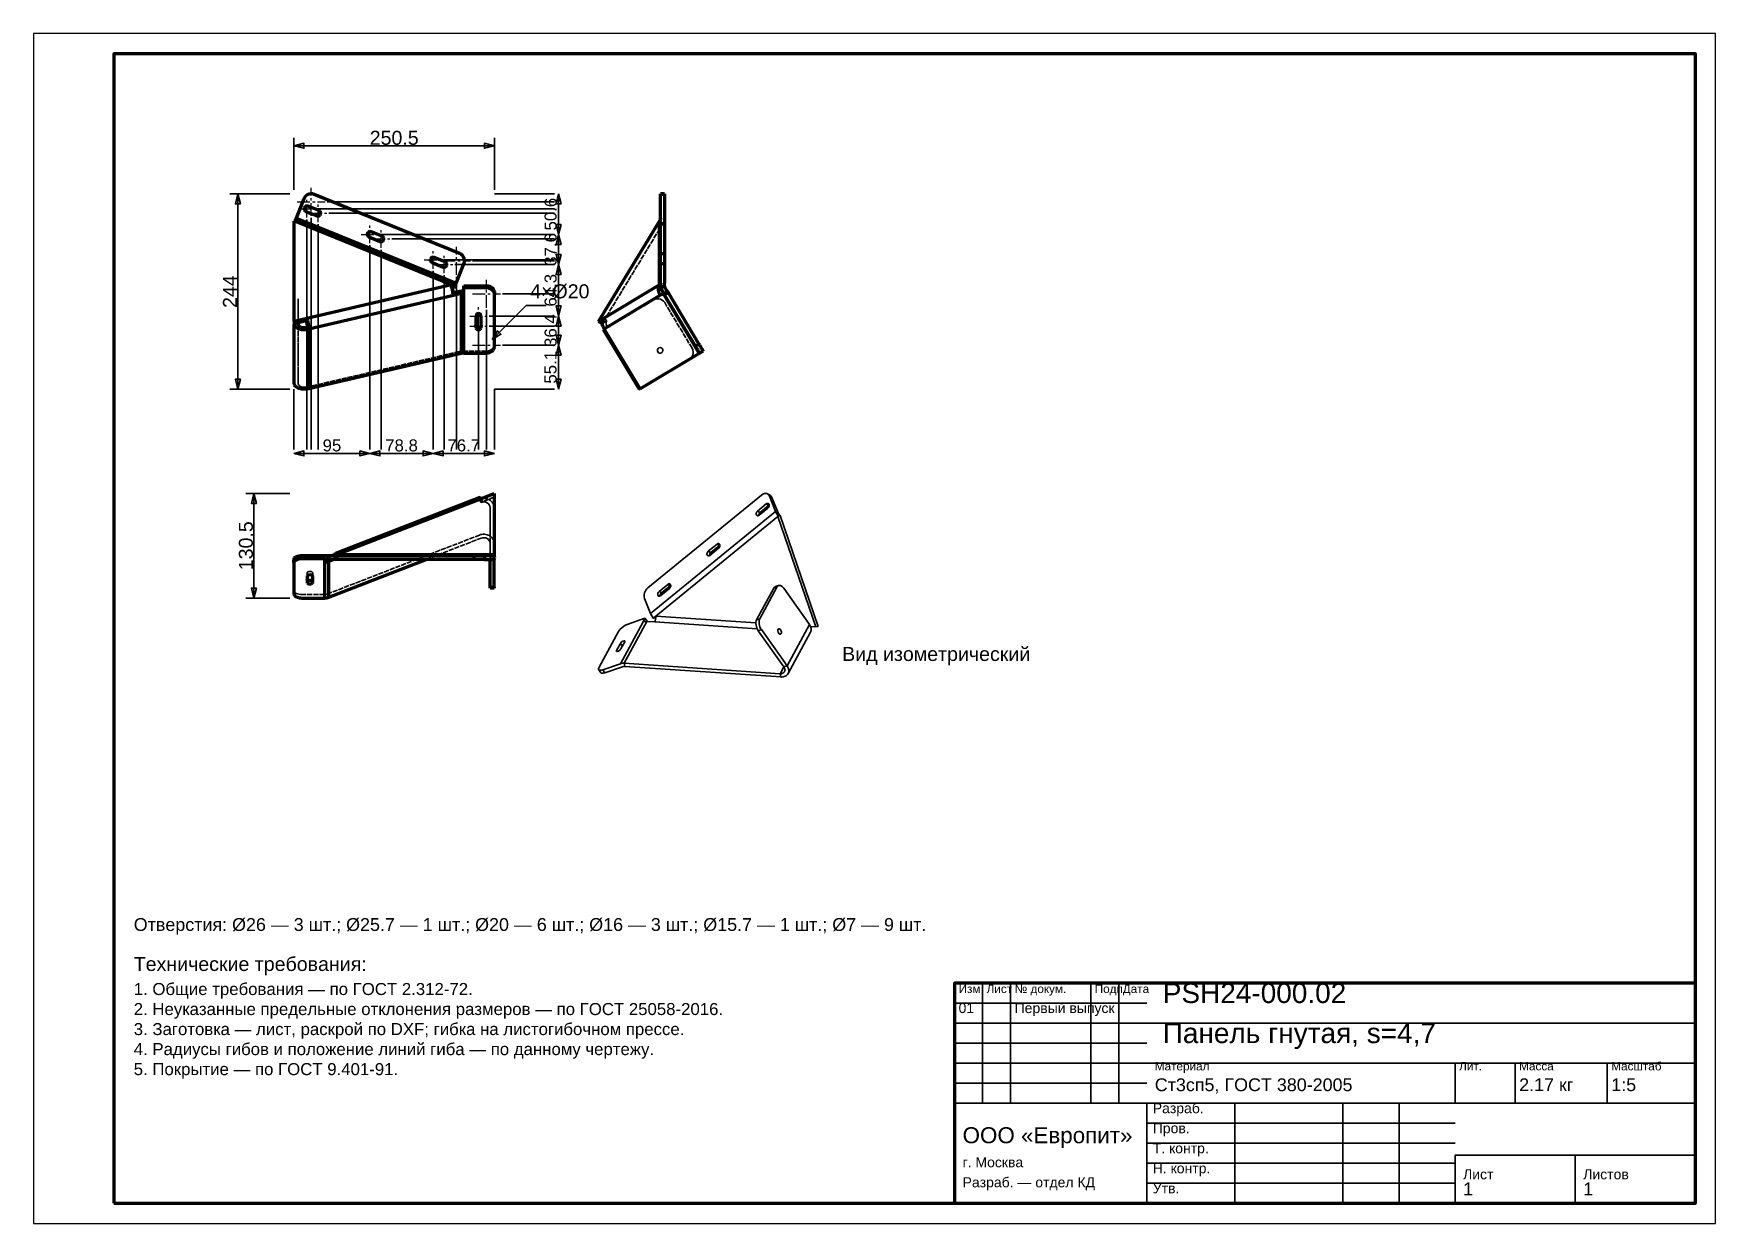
# Model space of a CAD drawing. Header units: millimetres. Extents: x 0 to 420, y 0 to 297.
import ezdxf
from ezdxf.enums import TextEntityAlignment as Align

# ---------------------------------------------------------------- set-up
doc = ezdxf.new("R2010")
doc.units = ezdxf.units.MM
doc.linetypes.add('CENTER', pattern=[5.08, 3.175, -0.635, 0.635, -0.635])
doc.linetypes.add('DASHED', pattern=[1.524, 1.27, -0.254])
doc.styles.add('GOST', font='Arial')

msp = doc.modelspace()

# ---------------------------------------------------------------- texts
at = {"color": 7, "style": 'GOST'}
for s, height, p in [('250.5', 3.5, (90.05, 271)), ('95', 3, (74.5, 194.21)), ('78.8', 3, (91.88, 194.21)), ('76.7', 3, (107.42, 194.21))]:
    msp.add_text(s, height=height, dxfattribs=at).set_placement(p, align=Align.MIDDLE)
for s, height, p in [('50.6', 3, (129.1, 251.94)), ('37.6', 3, (129.1, 243.13)), ('244', 3.5, (49, 232.6)), ('64.3', 3, (129.1, 232.94)), ('36.4', 3, (129.1, 222.87)), ('55.1', 3, (129.1, 213.71)), ('130.5', 3.5, (53, 169.16))]:
    msp.add_text(s, height=height, rotation=90, dxfattribs=at).set_placement(p, align=Align.MIDDLE)
msp.add_text('4×Ø20', height=3.5, dxfattribs=at).set_placement((124, 230.92))
at = {"color": 3, "style": 'GOST'}
for s, height, p in [('Вид изометрический', 3.5, (201.92, 140.39)), ('Технические требования:', 3.5, (25, 63)), ('1. Общие требования — по ГОСТ 2.312-72.', 3, (25, 57)), ('Изм.', 2.1, (231, 57.5)), ('Лист', 2.1, (238, 57.5)), ('№ докум.', 2.1, (245, 57.5)), ('Подп.', 2.1, (265, 57.5)), ('Дата', 2.1, (272, 57.5)), ('PSH24-000.02', 5, (282, 55)), ('2. Неуказанные предельные отклонения размеров — по ГОСТ 25058-2016.', 3, (25, 52)), ('01', 2.5, (231, 52.5)), ('Первый выпуск', 2.5, (245, 52.5)), ('3. Заготовка — лист, раскрой по DXF; гибка на листогибочном прессе.', 3, (25, 47)), ('Панель гнутая, s=4,7', 5, (282, 45)), ('4. Радиусы гибов и положение линий гиба — по данному чертежу.', 3, (25, 42)), ('5. Покрытие — по ГОСТ 9.401-91.', 3, (25, 37)), ('Материал', 2.1, (280, 38.2)), ('Лит.', 2.1, (356, 38.2)), ('Масса', 2.1, (371, 38.2)), ('Масштаб', 2.1, (394, 38.2)), ('Ст3сп5, ГОСТ 380-2005', 3.2, (280, 33)), ('2.17 кг', 3.2, (371, 33)), ('1:5', 3.2, (394, 33)), ('Разраб.', 2.5, (279.5, 27.5)), ('ООО «Европит»', 4, (232, 20)), ('Пров.', 2.5, (279.5, 22.5)), ('Т. контр.', 2.5, (279.5, 17.5)), ('г. Москва', 2.5, (232, 14)), ('Н. контр.', 2.5, (279.5, 12.5)), ('Лист', 2.5, (357, 11)), ('Листов', 2.5, (387, 11)), ('Разраб. — отдел КД', 2.5, (232, 9)), ('Утв.', 2.5, (279.5, 7.5)), ('1', 3.2, (357, 7)), ('1', 3.2, (387, 7))]:
    msp.add_text(s, height=height, dxfattribs=at).set_placement(p)
at = {"color": 6, "style": 'GOST'}
msp.add_text('Отверстия: Ø26 — 3 шт.; Ø25.7 — 1 шт.; Ø20 — 6 шт.; Ø16 — 3 шт.; Ø15.7 — 1 шт.; Ø7 — 9 шт.', height=3.2, dxfattribs=at).set_placement((25, 73))

# ---------------------------------------------------------------- linework, layer by layer
at = {"color": 7, "lineweight": 35}
for p, q in [((65, 258), (65, 271)), ((65, 269), (115.1, 269)), ((115.1, 258), (115.1, 271)), ((64, 257), (49, 257)), ((51, 208.21), (51, 257)), ((115.1, 257), (130.1, 257)), ((130.1, 257), (129.1, 257)), ((131.1, 246.89), (131.1, 257)), ((70.95, 253.29), (130.1, 253.29)), ((73.33, 255), (130.1, 255)), ((73.73, 252.16), (130.1, 252.16)), ((68.25, 250.59), (68.25, 193.21)), ((69.33, 251), (69.33, 193.21)), ((71.03, 249.46), (71.03, 193.21)), ((84, 244.19), (84, 193.21)), ((86.7, 246.89), (130.1, 246.89)), ((89.48, 245.76), (130.1, 245.76)), ((130.1, 246.89), (129.1, 246.89)), ((130.1, 246.89), (129.1, 246.89)), ((131.1, 239.37), (131.1, 246.89)), ((86.78, 243.06), (86.78, 193.21)), ((102.45, 240.5), (130.1, 240.5)), ((109.6, 240.28), (130.1, 240.28)), ((99.75, 237.8), (99.75, 193.21)), ((102.53, 236.67), (102.53, 193.21)), ((105.23, 239.37), (130.1, 239.37)), ((105.6, 236.28), (105.6, 193.21)), ((130.1, 239.37), (129.1, 239.37)), ((130.1, 239.37), (129.1, 239.37)), ((131.1, 226.51), (131.1, 239.37)), ((117.1, 232.08), (130.1, 232.08)), ((113.1, 228.08), (113.1, 193.21)), ((114.51, 220.64), (123, 229.12)), ((123, 229.12), (128, 229.12)), ((111.1, 223.81), (111.1, 193.21)), ((113.8, 226.51), (130.1, 226.51)), ((113.8, 223.94), (130.1, 223.94)), ((130.1, 226.51), (129.1, 226.51)), ((130.1, 226.51), (129.1, 226.51)), ((131.1, 219.22), (131.1, 226.51)), ((111.1, 221.24), (111.1, 193.21)), ((117.1, 219.22), (130.1, 219.22)), ((130.1, 219.22), (129.1, 219.22)), ((130.1, 219.22), (129.1, 219.22)), ((131.1, 208.21), (131.1, 219.22)), ((113.1, 215.22), (113.1, 193.21)), ((64, 208.21), (49, 208.21)), ((65, 208.21), (65, 193.21)), ((115.1, 208.21), (115.1, 193.21)), ((115.1, 208.21), (130.1, 208.21)), ((130.1, 208.21), (129.1, 208.21)), ((65, 193.21), (65, 194.21)), ((84, 193.21), (84, 194.21)), ((84, 193.21), (84, 194.21)), ((99.75, 193.21), (99.75, 194.21)), ((99.75, 193.21), (99.75, 194.21)), ((115.1, 193.21), (115.1, 194.21)), ((65, 192.21), (84, 192.21)), ((84, 192.21), (99.75, 192.21)), ((99.75, 192.21), (115.1, 192.21)), ((64, 182.21), (53, 182.21)), ((55, 156.11), (55, 182.21)), ((64, 156.11), (53, 156.11)), ((237, 30), (237, 60)), ((244, 30), (244, 60)), ((264, 30), (264, 60)), ((271, 30), (271, 60)), ((230, 55), (278, 55)), ((230, 50), (278, 50)), ((278, 50), (415, 50)), ((230, 45), (278, 45)), ((230, 40), (278, 40)), ((278, 40), (415, 40)), ((355, 30), (355, 40)), ((370, 30), (370, 40)), ((393, 30), (393, 40)), ((230, 35), (278, 35)), ((230, 30), (278, 30)), ((278, 30), (415, 30)), ((300, 5), (300, 30)), ((327, 5), (327, 30)), ((341, 5), (341, 30)), ((278, 25), (355, 25)), ((278, 20), (355, 20)), ((355, 17), (415, 17)), ((278, 15), (355, 15)), ((278, 10), (355, 10))]:
    msp.add_line(p, q, dxfattribs=at)
at = {"color": 1, "lineweight": 70}
for p, q in [((67.99, 256.49), (67.69, 256.15)), ((68.35, 256.75), (67.99, 256.49)), ((68.76, 256.92), (68.35, 256.75)), ((69.21, 257), (68.76, 256.92)), ((69.65, 256.98), (69.21, 257)), ((70.08, 256.86), (69.65, 256.98)), ((106.35, 242.14), (70.08, 256.86)), ((156.57, 256.99), (156.57, 257)), ((156.57, 257), (156.57, 257)), ((156.57, 257), (156.57, 257)), ((157.57, 257), (156.57, 257)), ((156.57, 256.98), (156.57, 256.99)), ((156.57, 256.99), (156.57, 256.99)), ((156.57, 256.97), (156.57, 256.98)), ((156.57, 256.96), (156.57, 256.97)), ((156.57, 256.95), (156.57, 256.96)), ((156.57, 256.94), (156.57, 256.95)), ((156.57, 256.92), (156.57, 256.94)), ((156.57, 256.91), (156.57, 256.92)), ((156.57, 256.89), (156.57, 256.91)), ((156.57, 256.87), (156.57, 256.89)), ((156.57, 256.85), (156.57, 256.87)), ((156.57, 242.13), (156.57, 256.85)), ((157.57, 256.85), (156.57, 256.85)), ((157.57, 257), (157.57, 257)), ((157.57, 257), (157.57, 257)), ((157.57, 257), (157.57, 256.99)), ((157.57, 256.99), (157.57, 256.99)), ((157.57, 256.99), (157.57, 256.98)), ((157.57, 256.98), (157.57, 256.97)), ((157.57, 256.97), (157.57, 256.96)), ((157.57, 256.96), (157.57, 256.95)), ((157.57, 256.95), (157.57, 256.94)), ((157.57, 256.94), (157.57, 256.92)), ((157.57, 256.92), (157.57, 256.91)), ((157.57, 256.91), (157.57, 256.89)), ((157.57, 256.89), (157.57, 256.87)), ((157.57, 256.87), (157.57, 256.85)), ((157.57, 256.85), (157.57, 242.13)), ((67.48, 255.76), (65.53, 250.96)), ((67.69, 256.15), (67.48, 255.76)), ((67.6, 253.55), (67.55, 253.28)), ((67.55, 253.28), (67.6, 253.01)), ((67.75, 253.78), (67.6, 253.55)), ((67.6, 253.01), (67.76, 252.79)), ((67.98, 253.93), (67.75, 253.78)), ((67.76, 252.79), (67.99, 252.64)), ((68.24, 253.99), (67.98, 253.93)), ((67.99, 252.64), (70.77, 251.51)), ((68.51, 253.93), (68.24, 253.99)), ((71.29, 252.81), (68.51, 253.93)), ((71.52, 252.66), (71.29, 252.81)), ((71.67, 252.43), (71.52, 252.66)), ((71.73, 252.16), (71.67, 252.43)), ((71.68, 251.89), (71.73, 252.16)), ((65.1, 249.89), (65, 249.65)), ((65, 249.65), (65.1, 249.61)), ((65.1, 225.13), (65.1, 250.2)), ((65.21, 250.16), (65.1, 250.2)), ((65.23, 250.21), (65.21, 250.16)), ((104.34, 234.27), (65.21, 250.16)), ((65.25, 250.26), (65.23, 250.21)), ((65.27, 250.31), (65.25, 250.26)), ((65.29, 250.37), (65.27, 250.31)), ((65.31, 250.43), (65.29, 250.37)), ((65.34, 250.48), (65.31, 250.43)), ((65.36, 250.54), (65.34, 250.48)), ((65.38, 250.6), (65.36, 250.54)), ((65.41, 250.66), (65.38, 250.6)), ((65.43, 250.72), (65.41, 250.66)), ((65.46, 250.78), (65.43, 250.72)), ((65.48, 250.84), (65.46, 250.78)), ((65.51, 250.9), (65.48, 250.84)), ((65.53, 250.96), (65.51, 250.9)), ((65.53, 250.96), (105.51, 234.73)), ((70.77, 251.51), (71.03, 251.46)), ((71.03, 251.46), (71.3, 251.51)), ((71.3, 251.51), (71.53, 251.67)), ((71.53, 251.67), (71.68, 251.89)), ((141.1, 225.13), (156.31, 250.2)), ((156.42, 250.34), (156.31, 250.15)), ((156.31, 250.15), (156.31, 250.2)), ((156.31, 250.2), (156.33, 250.18)), ((156.31, 234.27), (156.31, 250.15)), ((156.51, 250.54), (156.42, 250.34)), ((156.55, 250.74), (156.51, 250.54)), ((156.57, 250.95), (156.55, 250.74)), ((83.35, 247.15), (83.3, 246.89)), ((83.3, 246.89), (83.36, 246.62)), ((83.5, 247.38), (83.35, 247.15)), ((83.36, 246.62), (83.51, 246.39)), ((83.73, 247.54), (83.5, 247.38)), ((83.51, 246.39), (83.74, 246.24)), ((84, 247.59), (83.73, 247.54)), ((83.74, 246.24), (86.52, 245.11)), ((84.26, 247.54), (84, 247.59)), ((87.04, 246.41), (84.26, 247.54)), ((86.52, 245.11), (86.79, 245.06)), ((86.79, 245.06), (87.05, 245.12)), ((87.27, 246.26), (87.04, 246.41)), ((87.05, 245.12), (87.28, 245.27)), ((87.43, 246.04), (87.27, 246.26)), ((87.28, 245.27), (87.43, 245.5)), ((87.48, 245.77), (87.43, 246.04)), ((87.43, 245.5), (87.48, 245.77)), ((99.1, 240.76), (99.05, 240.49)), ((99.05, 240.49), (99.11, 240.22)), ((99.25, 240.99), (99.1, 240.76)), ((99.11, 240.22), (99.26, 240)), ((99.48, 241.14), (99.25, 240.99)), ((99.26, 240), (99.49, 239.85)), ((99.75, 241.2), (99.48, 241.14)), ((99.49, 239.85), (102.27, 238.72)), ((100.02, 241.15), (99.75, 241.2)), ((102.8, 240.02), (100.02, 241.15)), ((103.02, 239.87), (102.8, 240.02)), ((103.18, 239.64), (103.02, 239.87)), ((103.23, 239.37), (103.18, 239.64)), ((105.51, 234.73), (107.45, 239.53)), ((106.75, 241.92), (106.35, 242.14)), ((107.08, 241.63), (106.75, 241.92)), ((107.34, 241.26), (107.08, 241.63)), ((107.52, 240.85), (107.34, 241.26)), ((107.45, 239.53), (107.57, 239.96)), ((107.6, 240.41), (107.52, 240.85)), ((107.57, 239.96), (107.6, 240.41)), ((156.57, 242.04), (156.57, 242.13)), ((156.57, 242.13), (157.57, 242.13)), ((156.57, 241.92), (156.57, 242.04)), ((156.57, 241.78), (156.57, 241.92)), ((156.57, 241.62), (156.57, 241.78)), ((156.57, 241.45), (156.57, 241.62)), ((156.57, 241.26), (156.57, 241.45)), ((156.57, 241.06), (156.57, 241.26)), ((156.57, 240.85), (156.57, 241.06)), ((156.57, 240.63), (156.57, 240.85)), ((156.57, 240.4), (156.57, 240.63)), ((156.57, 240.18), (156.57, 240.4)), ((156.57, 239.96), (156.57, 240.18)), ((156.57, 239.74), (156.57, 239.96)), ((156.57, 239.53), (156.57, 239.74)), ((156.57, 234.73), (156.57, 239.53)), ((157.57, 239.53), (156.57, 239.53)), ((157.57, 242.13), (157.57, 242.04)), ((157.57, 242.04), (157.57, 241.92)), ((157.57, 241.92), (157.57, 241.78)), ((157.57, 241.78), (157.57, 241.62)), ((157.57, 241.62), (157.57, 241.45)), ((157.57, 241.45), (157.57, 241.26)), ((157.57, 241.26), (157.57, 241.06)), ((157.57, 241.06), (157.57, 240.85)), ((157.57, 240.85), (157.57, 240.63)), ((157.57, 240.63), (157.57, 240.4)), ((157.57, 240.4), (157.57, 240.18)), ((157.57, 240.18), (157.57, 239.96)), ((157.57, 239.96), (157.57, 239.74)), ((157.57, 239.74), (157.57, 239.53)), ((157.57, 239.53), (157.57, 234.73)), ((102.27, 238.72), (102.54, 238.67)), ((102.54, 238.67), (102.8, 238.72)), ((102.8, 238.72), (103.03, 238.88)), ((103.03, 238.88), (103.18, 239.11)), ((103.18, 239.11), (103.23, 239.37)), ((104.34, 234.27), (68.23, 225.86)), ((68.77, 223.32), (104.87, 231.73)), ((104.56, 233.67), (104.34, 234.27)), ((104.34, 234.27), (105.18, 233.93)), ((104.73, 233.01), (104.56, 233.67)), ((104.59, 233.58), (104.98, 233.42)), ((104.84, 232.35), (104.73, 233.01)), ((106.37, 232.65), (104.84, 232.29)), ((104.87, 231.73), (104.84, 232.35)), ((104.87, 231.73), (106.78, 232.18)), ((105.18, 233.93), (104.98, 233.42)), ((105.2, 233.98), (105.18, 233.93)), ((105.22, 234.03), (105.2, 233.98)), ((105.25, 234.09), (105.22, 234.03)), ((105.27, 234.14), (105.25, 234.09)), ((105.29, 234.2), (105.27, 234.14)), ((105.31, 234.26), (105.29, 234.2)), ((105.34, 234.31), (105.31, 234.26)), ((105.36, 234.37), (105.34, 234.31)), ((105.38, 234.43), (105.36, 234.37)), ((105.41, 234.49), (105.38, 234.43)), ((105.43, 234.55), (105.41, 234.49)), ((105.46, 234.61), (105.43, 234.55)), ((105.48, 234.67), (105.46, 234.61)), ((105.51, 234.73), (105.48, 234.67)), ((106.9, 232.74), (106.37, 232.65)), ((106.78, 232.18), (107.11, 232.23)), ((106.78, 232.18), (106.78, 217.18)), ((107.44, 232.77), (106.9, 232.74)), ((107.11, 232.23), (107.44, 232.25)), ((107.44, 233.54), (107.44, 234.05)), ((107.44, 234.05), (113.1, 234.05)), ((107.44, 232.25), (107.44, 233.54)), ((113.1, 233.54), (107.44, 233.54)), ((107.44, 217.25), (107.44, 232.25)), ((113.1, 234.05), (113.49, 234.02)), ((113.1, 233.54), (113.1, 234.05)), ((113.49, 233.51), (113.1, 233.54)), ((113.49, 234.02), (113.86, 233.92)), ((113.86, 233.41), (113.49, 233.51)), ((113.86, 233.92), (114.21, 233.76)), ((114.21, 233.25), (113.86, 233.41)), ((114.21, 233.76), (114.51, 233.55)), ((114.51, 233.04), (114.21, 233.25)), ((114.51, 233.55), (114.76, 233.29)), ((114.76, 232.78), (114.51, 233.04)), ((114.76, 233.29), (114.95, 233)), ((114.95, 232.48), (114.76, 232.78)), ((114.95, 233), (115.06, 232.67)), ((115.06, 232.16), (114.95, 232.48)), ((115.06, 232.67), (115.1, 232.34)), ((115.1, 231.82), (115.06, 232.16)), ((115.1, 232.34), (115.1, 231.82)), ((115.1, 218.97), (115.1, 231.82)), ((156.31, 234.27), (142.31, 225.86)), ((142.46, 223.32), (156.46, 231.73)), ((156.06, 233.34), (156.11, 233.66)), ((156.06, 233.01), (156.06, 233.34)), ((156.1, 232.67), (156.06, 233.01)), ((156.18, 232.35), (156.1, 232.67)), ((156.11, 233.66), (156.19, 233.97)), ((156.3, 232.03), (156.18, 232.35)), ((156.19, 233.97), (156.31, 234.27)), ((156.46, 231.73), (156.3, 232.03)), ((156.31, 234.27), (156.31, 233.93)), ((156.42, 234.11), (156.31, 233.93)), ((156.31, 233.93), (156.76, 233.66)), ((156.51, 234.31), (156.42, 234.11)), ((156.46, 231.73), (157.2, 232.17)), ((156.55, 234.52), (156.51, 234.31)), ((156.57, 234.73), (156.55, 234.52)), ((156.55, 233.53), (157.41, 234.05)), ((156.55, 233.52), (156.55, 233.53)), ((156.57, 233.49), (156.55, 233.52)), ((156.61, 233.44), (156.57, 233.49)), ((156.65, 233.36), (156.61, 233.44)), ((156.71, 233.27), (156.65, 233.36)), ((156.77, 233.16), (156.71, 233.27)), ((156.85, 233.03), (156.77, 233.16)), ((156.94, 232.89), (156.85, 233.03)), ((157.03, 232.73), (156.94, 232.89)), ((157.03, 232.74), (157.11, 232.46)), ((157.13, 232.56), (157.03, 232.73)), ((157.11, 232.46), (157.24, 232.2)), ((157.24, 232.39), (157.13, 232.56)), ((157.2, 232.17), (157.22, 232.18)), ((157.2, 232.17), (166.21, 217.17)), ((157.22, 232.18), (157.23, 232.19)), ((157.23, 232.19), (157.25, 232.2)), ((157.35, 232.2), (157.24, 232.39)), ((157.25, 232.2), (157.26, 232.21)), ((157.26, 232.21), (157.27, 232.22)), ((157.27, 232.22), (157.28, 232.22)), ((157.28, 232.22), (157.29, 232.23)), ((157.29, 232.23), (157.3, 232.23)), ((157.3, 232.23), (157.31, 232.24)), ((157.31, 232.24), (157.31, 232.24)), ((157.31, 232.24), (157.32, 232.24)), ((157.32, 232.24), (157.32, 232.25)), ((157.32, 232.25), (157.32, 232.25)), ((157.32, 232.25), (157.32, 232.25)), ((157.46, 232.01), (157.35, 232.2)), ((157.41, 234.05), (157.41, 234.04)), ((157.41, 234.04), (157.43, 234.01)), ((157.43, 234.01), (157.46, 233.95)), ((157.44, 233.98), (157.54, 234.35)), ((157.46, 233.95), (157.51, 233.88)), ((157.58, 231.82), (157.46, 232.01)), ((157.51, 233.88), (157.56, 233.79)), ((157.54, 234.35), (157.57, 234.73)), ((157.56, 233.79), (157.63, 233.68)), ((158.44, 232.34), (157.58, 231.82)), ((165.3, 218.96), (157.58, 231.82)), ((157.63, 233.68), (157.71, 233.55)), ((157.71, 233.55), (157.79, 233.4)), ((157.79, 233.4), (157.89, 233.25)), ((157.89, 233.25), (157.99, 233.08)), ((157.99, 233.08), (158.09, 232.9)), ((158.09, 232.9), (158.21, 232.72)), ((158.21, 232.72), (158.32, 232.53)), ((158.32, 232.53), (158.44, 232.34)), ((158.44, 232.34), (166.16, 219.48)), ((110.83, 226.81), (110.6, 226.68)), ((111.1, 226.85), (110.83, 226.81)), ((111.37, 226.81), (111.1, 226.85)), ((111.59, 226.68), (111.37, 226.81)), ((68.23, 225.86), (65.1, 225.13)), ((65.1, 224.67), (68.03, 225.35)), ((65.1, 225.13), (65.1, 224.67)), ((65.1, 224.67), (65.1, 224.37)), ((65.1, 209.54), (65.1, 224.37)), ((65.12, 224.21), (65.1, 224.37)), ((65.18, 224.04), (65.12, 224.21)), ((65.28, 223.88), (65.18, 224.04)), ((65.42, 223.73), (65.28, 223.88)), ((65.79, 223.46), (65.42, 223.73)), ((66.29, 223.25), (65.79, 223.46)), ((66.1, 224.9), (66.1, 224.37)), ((66.15, 224.17), (66.1, 224.37)), ((66.29, 223.98), (66.15, 224.17)), ((66.53, 223.81), (66.29, 223.98)), ((66.87, 223.1), (66.29, 223.25)), ((66.83, 223.68), (66.53, 223.81)), ((67.19, 223.59), (66.83, 223.68)), ((67.51, 223.04), (66.87, 223.1)), ((67.58, 223.55), (67.19, 223.59)), ((68.15, 223.05), (67.51, 223.04)), ((67.98, 223.56), (67.58, 223.55)), ((68.36, 223.62), (67.98, 223.56)), ((68.03, 225.35), (68.23, 225.86)), ((68.03, 225.35), (68.16, 224.98)), ((68.77, 223.15), (68.15, 223.05)), ((68.16, 224.98), (68.27, 224.58)), ((68.46, 225.25), (68.23, 225.86)), ((68.27, 224.58), (68.34, 224.17)), ((68.34, 224.17), (68.36, 223.79)), ((68.36, 223.79), (68.36, 223.62)), ((68.77, 223.15), (68.36, 223.62)), ((68.63, 224.6), (68.46, 225.25)), ((68.73, 223.94), (68.63, 224.6)), ((68.77, 223.32), (68.73, 223.94)), ((68.77, 223.15), (68.77, 223.32)), ((68.77, 208.32), (68.77, 223.15)), ((110.45, 226.48), (110.4, 226.25)), ((110.4, 226.25), (110.4, 223.68)), ((110.45, 223.97), (110.4, 224.2)), ((110.4, 223.68), (110.45, 223.45)), ((110.6, 226.68), (110.45, 226.48)), ((110.6, 223.77), (110.45, 223.97)), ((110.45, 223.45), (110.6, 223.26)), ((110.83, 223.64), (110.6, 223.77)), ((110.6, 223.26), (110.83, 223.13)), ((111.1, 223.6), (110.83, 223.64)), ((110.83, 223.13), (111.1, 223.08)), ((111.37, 223.64), (111.1, 223.6)), ((111.1, 223.08), (111.37, 223.13)), ((111.59, 223.77), (111.37, 223.64)), ((111.37, 223.13), (111.59, 223.26)), ((111.74, 226.48), (111.59, 226.68)), ((111.74, 223.97), (111.59, 223.77)), ((111.59, 223.26), (111.74, 223.45)), ((111.8, 226.25), (111.74, 226.48)), ((111.8, 224.2), (111.74, 223.97)), ((111.74, 223.45), (111.8, 223.68)), ((111.8, 223.68), (111.8, 226.25)), ((142.31, 225.86), (141.1, 225.13)), ((141.1, 225.13), (142.01, 224.67)), ((142.01, 224.67), (142.06, 224.69)), ((142.06, 224.93), (142.11, 225.25)), ((142.06, 224.6), (142.06, 224.93)), ((142.1, 224.26), (142.06, 224.6)), ((142.18, 223.94), (142.1, 224.26)), ((142.11, 225.25), (142.19, 225.56)), ((142.3, 223.62), (142.18, 223.94)), ((142.19, 225.56), (142.31, 225.86)), ((142.46, 223.32), (142.3, 223.62)), ((142.37, 223.03), (142.36, 223.03)), ((142.36, 223.03), (142.36, 223.03)), ((151.27, 208.2), (142.36, 223.03)), ((142.38, 223.04), (142.37, 223.03)), ((142.37, 223.03), (142.37, 223.03)), ((142.39, 223.04), (142.38, 223.04)), ((142.4, 223.05), (142.39, 223.04)), ((142.41, 223.06), (142.4, 223.05)), ((142.43, 223.07), (142.41, 223.06)), ((142.44, 223.08), (142.43, 223.07)), ((142.46, 223.09), (142.44, 223.08)), ((142.56, 223.15), (142.46, 223.32)), ((142.49, 223.1), (142.46, 223.09)), ((142.51, 223.12), (142.49, 223.1)), ((142.53, 223.13), (142.51, 223.12)), ((142.56, 223.15), (142.53, 223.13)), ((151.47, 208.32), (142.56, 223.15)), ((65.1, 218.63), (65.1, 218.63)), ((114.95, 218.31), (115.06, 218.63)), ((115.06, 218.63), (115.1, 218.97)), ((165.3, 218.96), (166.16, 219.48)), ((165.42, 218.77), (165.3, 218.96)), ((165.53, 218.58), (165.42, 218.77)), ((165.64, 218.4), (165.53, 218.58)), ((166.16, 219.48), (166.28, 219.29)), ((166.28, 219.29), (166.39, 219.1)), ((166.39, 219.1), (166.5, 218.91)), ((166.5, 218.91), (166.61, 218.73)), ((166.61, 218.73), (166.71, 218.57)), ((166.71, 218.57), (166.8, 218.41)), ((166.8, 218.41), (166.89, 218.27)), ((65.1, 217.23), (65.1, 217.23)), ((106.78, 217.18), (68.77, 208.32)), ((107.11, 217.23), (106.78, 217.18)), ((107.44, 217.25), (107.11, 217.23)), ((107.44, 217.25), (113.1, 217.25)), ((113.1, 217.25), (113.49, 217.29)), ((113.49, 217.29), (113.86, 217.38)), ((113.86, 217.38), (114.21, 217.54)), ((114.21, 217.54), (114.51, 217.75)), ((114.51, 217.75), (114.76, 218.01)), ((114.76, 218.01), (114.95, 218.31)), ((166.21, 217.17), (151.47, 208.32)), ((165.75, 218.22), (165.64, 218.4)), ((165.85, 218.05), (165.75, 218.22)), ((165.95, 217.89), (165.85, 218.05)), ((166.03, 217.75), (165.95, 217.89)), ((166.11, 217.62), (166.03, 217.75)), ((166.18, 217.51), (166.11, 217.62)), ((166.23, 217.42), (166.18, 217.51)), ((166.23, 217.18), (166.21, 217.17)), ((166.28, 217.34), (166.23, 217.42)), ((166.24, 217.19), (166.23, 217.18)), ((166.26, 217.2), (166.24, 217.19)), ((166.27, 217.21), (166.26, 217.2)), ((166.28, 217.22), (166.27, 217.21)), ((166.31, 217.29), (166.28, 217.34)), ((166.29, 217.22), (166.28, 217.22)), ((166.3, 217.23), (166.29, 217.22)), ((166.31, 217.23), (166.3, 217.23)), ((166.33, 217.26), (166.31, 217.29)), ((166.32, 217.24), (166.31, 217.23)), ((166.33, 217.24), (166.32, 217.24)), ((166.32, 217.24), (166.32, 217.24)), ((167.19, 217.76), (166.33, 217.25)), ((166.33, 217.25), (166.33, 217.26)), ((166.33, 217.25), (166.33, 217.25)), ((166.33, 217.25), (166.33, 217.25)), ((166.33, 217.25), (166.33, 217.24)), ((166.89, 218.27), (166.97, 218.14)), ((166.97, 218.14), (167.03, 218.03)), ((167.03, 218.03), (167.09, 217.93)), ((167.09, 217.93), (167.13, 217.86)), ((167.13, 217.86), (167.16, 217.81)), ((167.16, 217.81), (167.18, 217.77)), ((167.18, 217.77), (167.19, 217.76)), ((65.12, 209.38), (65.1, 209.54)), ((65.18, 209.21), (65.12, 209.38)), ((65.28, 209.05), (65.18, 209.21)), ((65.42, 208.9), (65.28, 209.05)), ((65.79, 208.63), (65.42, 208.9)), ((66.29, 208.42), (65.79, 208.63)), ((66.87, 208.27), (66.29, 208.42)), ((67.51, 208.21), (66.87, 208.27)), ((68.15, 208.22), (67.51, 208.21)), ((68.77, 208.32), (68.15, 208.22)), ((151.28, 208.2), (151.27, 208.2)), ((151.27, 208.2), (151.27, 208.2)), ((151.29, 208.21), (151.28, 208.2)), ((151.28, 208.2), (151.28, 208.2)), ((151.3, 208.21), (151.29, 208.21)), ((151.31, 208.22), (151.3, 208.21)), ((151.32, 208.23), (151.31, 208.22)), ((151.34, 208.24), (151.32, 208.23)), ((151.36, 208.25), (151.34, 208.24)), ((151.37, 208.26), (151.36, 208.25)), ((151.4, 208.27), (151.37, 208.26)), ((151.42, 208.29), (151.4, 208.27)), ((151.44, 208.3), (151.42, 208.29)), ((151.47, 208.32), (151.44, 208.3)), ((111.46, 181.24), (75.36, 167.24)), ((75.76, 166.99), (111.86, 180.99)), ((111.46, 181.24), (111.54, 181.24)), ((111.54, 181.24), (111.63, 181.2)), ((111.63, 181.2), (111.86, 180.99)), ((111.86, 180.99), (115, 182.21)), ((115, 182.21), (115, 166.99)), ((115, 178.71), (115, 178.71)), ((115, 169.8), (115, 169.8)), ((65, 165.73), (65.04, 165.93)), ((65, 164.87), (65, 165.73)), ((65.04, 165.07), (65, 164.87)), ((65, 164.87), (65, 157.14)), ((65.04, 165.93), (65.15, 166.12)), ((65.15, 165.26), (65.04, 165.07)), ((65.15, 166.12), (65.34, 166.3)), ((65.34, 165.44), (65.15, 165.26)), ((65.34, 166.3), (65.59, 166.46)), ((65.59, 165.6), (65.34, 165.44)), ((65.59, 166.46), (65.89, 166.58)), ((65.89, 165.73), (65.59, 165.6)), ((65.89, 166.58), (66.23, 166.68)), ((66.23, 165.82), (65.89, 165.73)), ((66.23, 166.68), (66.61, 166.74)), ((66.61, 165.88), (66.23, 165.82)), ((66.61, 166.74), (67, 166.76)), ((67, 165.9), (66.61, 165.88)), ((67, 166.76), (72.65, 166.76)), ((67, 166.76), (67, 165.9)), ((72.5, 165.9), (67, 165.9)), ((72.5, 166.73), (72.5, 166.73)), ((72.5, 166.73), (72.53, 166.73)), ((72.5, 165.73), (72.5, 166.73)), ((72.53, 165.73), (72.5, 165.73)), ((72.5, 165.73), (72.5, 165.73)), ((72.53, 166.73), (72.56, 166.73)), ((72.56, 165.73), (72.53, 165.73)), ((72.56, 166.73), (72.61, 166.73)), ((72.61, 165.73), (72.56, 165.73)), ((72.61, 166.73), (72.67, 166.73)), ((72.67, 165.73), (72.61, 165.73)), ((72.65, 166.76), (72.65, 166.73)), ((72.65, 165.73), (72.65, 165.13)), ((72.65, 165.13), (73.2, 165.18)), ((72.65, 165.13), (72.65, 156.11)), ((72.67, 166.73), (72.75, 166.73)), ((72.75, 165.73), (72.67, 165.73)), ((72.75, 166.73), (72.84, 166.73)), ((72.84, 165.73), (72.75, 165.73)), ((72.84, 166.73), (72.94, 166.73)), ((72.94, 165.73), (72.84, 165.73)), ((72.94, 166.73), (73.05, 166.73)), ((73.05, 165.73), (72.94, 165.73)), ((73.05, 166.73), (73.17, 166.73)), ((73.17, 165.73), (73.05, 165.73)), ((73.17, 166.73), (73.3, 166.73)), ((73.3, 165.73), (73.17, 165.73)), ((73.2, 165.18), (73.73, 165.32)), ((73.3, 166.73), (73.44, 166.73)), ((73.44, 165.73), (73.3, 165.73)), ((73.44, 166.73), (73.59, 166.73)), ((73.59, 165.73), (73.44, 165.73)), ((73.59, 166.73), (73.75, 166.73)), ((73.75, 165.73), (73.59, 165.73)), ((73.73, 165.32), (74.78, 165.73)), ((73.73, 156.31), (98.02, 165.73)), ((73.73, 156.31), (73.73, 165.32)), ((73.75, 166.73), (110.01, 166.73)), ((73.75, 166.73), (73.75, 165.73)), ((110.01, 165.73), (73.75, 165.73)), ((74.59, 166.73), (74.76, 166.8)), ((74.76, 166.8), (74.92, 166.99)), ((75.76, 166.99), (74.92, 166.99)), ((75.23, 166.99), (75.28, 167.16)), ((75.28, 167.16), (75.36, 167.24)), ((75.36, 167.24), (75.44, 167.24)), ((75.44, 167.24), (75.53, 167.2)), ((75.53, 167.2), (75.76, 166.99)), ((75.76, 166.99), (114.89, 166.99)), ((110.01, 166.73), (110.23, 166.73)), ((110.01, 165.73), (110.01, 166.73)), ((110.23, 165.73), (110.01, 165.73)), ((110.23, 166.73), (110.45, 166.73)), ((110.45, 165.73), (110.23, 165.73)), ((110.45, 166.73), (110.67, 166.73)), ((110.67, 165.73), (110.45, 165.73)), ((110.67, 166.73), (110.89, 166.73)), ((110.89, 165.73), (110.67, 165.73)), ((110.89, 166.73), (111.12, 166.73)), ((111.12, 165.73), (110.89, 165.73)), ((111.12, 166.73), (111.33, 166.73)), ((111.33, 165.73), (111.12, 165.73)), ((111.33, 166.73), (111.54, 166.73)), ((111.54, 165.73), (111.33, 165.73)), ((111.54, 166.73), (111.75, 166.73)), ((111.75, 165.73), (111.54, 165.73)), ((111.75, 166.73), (111.94, 166.73)), ((111.94, 165.73), (111.75, 165.73)), ((111.94, 166.73), (112.11, 166.73)), ((112.11, 165.73), (111.94, 165.73)), ((112.11, 166.73), (112.27, 166.73)), ((112.27, 165.73), (112.11, 165.73)), ((112.27, 166.73), (112.41, 166.73)), ((112.41, 165.73), (112.27, 165.73)), ((112.41, 166.73), (112.52, 166.73)), ((112.52, 165.73), (112.41, 165.73)), ((112.52, 166.73), (112.62, 166.73)), ((112.62, 165.73), (112.52, 165.73)), ((112.62, 166.73), (114.57, 166.73)), ((112.62, 166.73), (112.62, 165.73)), ((112.62, 165.73), (114.57, 165.73)), ((114, 165.72), (114, 165.73)), ((114, 165.73), (114, 165.73)), ((114, 165.73), (114, 165.73)), ((114, 165.73), (114, 165.73)), ((114, 165.73), (114, 165.73)), ((114, 165.71), (114, 165.72)), ((114, 165.72), (114, 165.72)), ((114, 165.72), (114, 165.72)), ((114, 165.72), (114, 165.72)), ((114, 165.72), (114, 165.72)), ((114, 165.72), (114, 165.72)), ((114, 165.71), (114, 165.71)), ((114, 165.71), (114, 165.71)), ((114, 165.71), (114, 165.71)), ((114, 158.86), (114, 165.71)), ((115, 165.71), (114, 165.71)), ((114.57, 166.73), (114.74, 166.8)), ((114.71, 165.76), (114.57, 165.73)), ((114.84, 165.84), (114.71, 165.76)), ((114.74, 166.8), (114.89, 166.99)), ((114.98, 165.97), (114.84, 165.84)), ((115, 166.55), (114.89, 166.99)), ((114.89, 166.99), (115, 166.99)), ((115.1, 166.15), (114.98, 165.97)), ((115, 166.99), (115, 166.55)), ((115, 166.55), (115.1, 166.15)), ((115, 166), (115, 165.98)), ((115, 165.98), (115, 165.96)), ((115, 165.96), (115, 165.93)), ((115, 165.93), (115, 165.91)), ((115, 165.91), (115, 165.89)), ((115, 165.89), (115, 165.87)), ((115, 165.87), (115, 165.85)), ((115, 165.85), (115, 165.82)), ((115, 165.82), (115, 165.8)), ((115, 165.8), (115, 165.78)), ((115, 165.78), (115, 165.76)), ((115, 165.76), (115, 165.75)), ((115, 165.75), (115, 165.73)), ((115, 165.73), (115, 165.71)), ((115, 158.86), (115, 165.71)), ((68.35, 161.66), (68.3, 161.52)), ((68.3, 161.52), (68.3, 159.98)), ((68.35, 160.7), (68.3, 160.83)), ((68.3, 159.98), (68.35, 159.84)), ((68.51, 161.78), (68.35, 161.66)), ((68.51, 160.58), (68.35, 160.7)), ((68.35, 159.84), (68.51, 159.72)), ((68.73, 161.85), (68.51, 161.78)), ((68.73, 160.5), (68.51, 160.58)), ((68.51, 159.72), (68.73, 159.64)), ((69, 161.88), (68.73, 161.85)), ((69, 160.47), (68.73, 160.5)), ((68.73, 159.64), (69, 159.62)), ((69.27, 161.85), (69, 161.88)), ((69.27, 160.5), (69, 160.47)), ((69, 159.62), (69.27, 159.64)), ((69.49, 161.78), (69.27, 161.85)), ((69.49, 160.58), (69.27, 160.5)), ((69.27, 159.64), (69.49, 159.72)), ((69.65, 161.66), (69.49, 161.78)), ((69.65, 160.7), (69.49, 160.58)), ((69.49, 159.72), (69.65, 159.84)), ((69.7, 161.52), (69.65, 161.66)), ((69.7, 160.83), (69.65, 160.7)), ((69.65, 159.84), (69.7, 159.98)), ((69.7, 159.98), (69.7, 161.52)), ((65, 157.14), (65.04, 156.94)), ((65.04, 156.94), (65.15, 156.75)), ((65.15, 156.75), (65.34, 156.57)), ((65.34, 156.57), (65.59, 156.42)), ((65.59, 156.42), (65.89, 156.29)), ((65.89, 156.29), (66.23, 156.19)), ((66.23, 156.19), (66.61, 156.13)), ((66.61, 156.13), (67, 156.11)), ((67, 156.11), (72.65, 156.11)), ((72.65, 156.11), (73.2, 156.16)), ((73.2, 156.16), (73.73, 156.31)), ((114, 158.82), (114, 158.86)), ((114, 158.86), (115, 158.86)), ((114, 158.78), (114, 158.82)), ((114, 158.75), (114, 158.78)), ((114, 158.72), (114, 158.75)), ((114, 158.69), (114, 158.72)), ((114, 158.67), (114, 158.69)), ((114, 158.65), (114, 158.67)), ((114, 158.63), (114, 158.65)), ((114, 158.61), (114, 158.63)), ((114, 158.6), (114, 158.61)), ((114, 158.59), (114, 158.6)), ((114, 158.58), (114, 158.59)), ((114, 158.57), (114, 158.58)), ((114, 158.57), (114, 158.57)), ((115, 158.57), (114, 158.57)), ((115, 158.86), (115, 158.82)), ((115, 158.82), (115, 158.78)), ((115, 158.78), (115, 158.75)), ((115, 158.75), (115, 158.72)), ((115, 158.72), (115, 158.69)), ((115, 158.69), (115, 158.67)), ((115, 158.67), (115, 158.65)), ((115, 158.65), (115, 158.63)), ((115, 158.63), (115, 158.61)), ((115, 158.61), (115, 158.6)), ((115, 158.6), (115, 158.59)), ((115, 158.59), (115, 158.58)), ((115, 158.58), (115, 158.57)), ((115, 158.57), (115, 158.57))]:
    msp.add_line(p, q, dxfattribs=at)
at = {"color": 5, "linetype": 'DASHED', "lineweight": 35}
for p, q in [((67.69, 256.15), (67.99, 256.49)), ((67.99, 256.49), (68.35, 256.75)), ((68.35, 256.75), (68.76, 256.92)), ((68.76, 256.92), (69.21, 257)), ((69.21, 257), (69.65, 256.98)), ((69.65, 256.98), (70.08, 256.86)), ((70.08, 256.86), (106.35, 242.14)), ((156.57, 257), (156.57, 256.99)), ((156.57, 256.99), (156.57, 256.97)), ((156.57, 256.97), (156.57, 256.94)), ((156.57, 256.94), (156.57, 256.89)), ((156.57, 256.89), (156.57, 256.82)), ((156.57, 256.82), (156.57, 256.75)), ((156.57, 256.75), (156.57, 256.66)), ((156.57, 256.66), (156.57, 256.56)), ((156.57, 256.56), (156.57, 256.45)), ((156.57, 256.45), (156.57, 256.33)), ((156.57, 256.33), (156.57, 256.19)), ((157.57, 256.99), (157.57, 257)), ((157.57, 256.97), (157.57, 256.99)), ((157.57, 256.94), (157.57, 256.97)), ((157.57, 256.89), (157.57, 256.94)), ((157.57, 256.82), (157.57, 256.89)), ((157.57, 256.75), (157.57, 256.82)), ((157.57, 256.66), (157.57, 256.75)), ((157.57, 256.56), (157.57, 256.66)), ((157.57, 256.45), (157.57, 256.56)), ((157.57, 256.33), (157.57, 256.45)), ((157.57, 256.19), (157.57, 256.33)), ((67.48, 255.76), (65.53, 250.96)), ((67.48, 255.76), (67.69, 256.15)), ((67.55, 253.28), (67.6, 253.55)), ((67.6, 253.01), (67.55, 253.28)), ((67.6, 253.55), (67.75, 253.78)), ((67.76, 252.79), (67.6, 253.01)), ((67.75, 253.78), (67.98, 253.93)), ((67.99, 252.64), (67.76, 252.79)), ((67.98, 253.93), (68.24, 253.99)), ((70.77, 251.51), (67.99, 252.64)), ((68.24, 253.99), (68.51, 253.93)), ((68.51, 253.93), (71.29, 252.81)), ((71.29, 252.81), (71.52, 252.66)), ((71.52, 252.66), (71.67, 252.43)), ((71.67, 252.43), (71.73, 252.16)), ((71.73, 252.16), (71.68, 251.89)), ((156.57, 256.19), (156.57, 256.05)), ((156.57, 256.05), (156.57, 255.91)), ((156.57, 255.91), (156.57, 255.75)), ((156.57, 255.75), (156.57, 250.95)), ((156.57, 253.97), (156.57, 253.98)), ((156.57, 253.98), (156.57, 253.98)), ((156.57, 253.98), (156.57, 253.98)), ((156.57, 253.98), (156.57, 253.98)), ((156.57, 253.98), (156.57, 253.98)), ((156.57, 253.98), (156.57, 253.97)), ((156.57, 253.96), (156.57, 253.97)), ((156.57, 253.97), (156.57, 253.97)), ((156.57, 253.97), (156.57, 253.97)), ((156.57, 253.97), (156.57, 253.93)), ((156.57, 253.95), (156.57, 253.96)), ((156.57, 253.96), (156.57, 253.96)), ((156.57, 253.94), (156.57, 253.95)), ((156.57, 253.95), (156.57, 253.95)), ((156.57, 253.93), (156.57, 253.94)), ((156.57, 253.94), (156.57, 253.94)), ((156.57, 252.8), (156.57, 253.93)), ((156.57, 253.93), (156.57, 253.86)), ((156.57, 253.86), (156.57, 253.78)), ((156.57, 253.78), (156.57, 253.67)), ((156.57, 253.67), (156.57, 253.55)), ((156.57, 253.55), (156.57, 253.42)), ((156.57, 253.42), (156.57, 253.28)), ((156.57, 253.28), (156.57, 253.14)), ((156.57, 253.14), (156.57, 253.01)), ((156.57, 253.01), (156.57, 252.89)), ((156.57, 252.89), (156.57, 252.78)), ((156.57, 252.74), (156.57, 252.8)), ((156.57, 252.78), (156.57, 252.7)), ((156.57, 252.65), (156.57, 252.74)), ((156.57, 252.7), (156.57, 252.63)), ((156.57, 252.54), (156.57, 252.65)), ((156.57, 252.63), (156.57, 251.5)), ((156.57, 252.42), (156.57, 252.54)), ((156.57, 252.29), (156.57, 252.42)), ((156.57, 252.16), (156.57, 252.29)), ((156.57, 252.02), (156.57, 252.16)), ((156.57, 251.89), (156.57, 252.02)), ((157.57, 256.05), (157.57, 256.19)), ((157.57, 255.91), (157.57, 256.05)), ((157.57, 255.75), (157.57, 255.91)), ((157.57, 255.75), (157.57, 250.95)), ((157.57, 253.97), (157.57, 253.98)), ((157.57, 253.98), (157.57, 253.98)), ((157.57, 253.98), (157.57, 253.98)), ((157.57, 253.98), (157.57, 253.98)), ((157.57, 253.98), (157.57, 253.98)), ((157.57, 253.98), (157.57, 253.97)), ((157.57, 253.93), (157.57, 253.97)), ((157.57, 253.97), (157.57, 253.97)), ((157.57, 253.97), (157.57, 253.97)), ((157.57, 253.97), (157.57, 253.96)), ((157.57, 253.96), (157.57, 253.96)), ((157.57, 253.96), (157.57, 253.95)), ((157.57, 253.95), (157.57, 253.95)), ((157.57, 253.95), (157.57, 253.94)), ((157.57, 253.94), (157.57, 253.94)), ((157.57, 253.94), (157.57, 253.93)), ((157.57, 253.93), (157.57, 252.8)), ((157.57, 253.86), (157.57, 253.93)), ((157.57, 253.78), (157.57, 253.86)), ((157.57, 253.67), (157.57, 253.78)), ((157.57, 253.55), (157.57, 253.67)), ((157.57, 253.42), (157.57, 253.55)), ((157.57, 253.28), (157.57, 253.42)), ((157.57, 253.14), (157.57, 253.28)), ((157.57, 253.01), (157.57, 253.14)), ((157.57, 252.89), (157.57, 253.01)), ((157.57, 252.78), (157.57, 252.89)), ((157.57, 252.8), (157.57, 252.74)), ((157.57, 252.7), (157.57, 252.78)), ((157.57, 252.74), (157.57, 252.65)), ((157.57, 252.63), (157.57, 252.7)), ((157.57, 252.65), (157.57, 252.54)), ((157.57, 251.5), (157.57, 252.63)), ((157.57, 252.54), (157.57, 252.42)), ((157.57, 252.42), (157.57, 252.29)), ((157.57, 252.29), (157.57, 252.16)), ((157.57, 252.16), (157.57, 252.02)), ((157.57, 252.02), (157.57, 251.89)), ((65, 249.65), (65.03, 249.73)), ((65.03, 249.73), (65.07, 249.82)), ((65.07, 249.82), (65.1, 249.91)), ((65.1, 250.2), (65.1, 249.89)), ((65.1, 249.89), (65.21, 250.16)), ((65.1, 249.91), (65.14, 250)), ((65.1, 249.89), (65.1, 249.61)), ((65.1, 249.61), (65.1, 224.67)), ((65.14, 250), (65.18, 250.09)), ((65.18, 250.09), (65.22, 250.18)), ((65.22, 250.18), (65.25, 250.27)), ((65.25, 250.27), (65.29, 250.37)), ((65.29, 250.37), (65.33, 250.47)), ((65.33, 250.47), (65.37, 250.56)), ((65.37, 250.56), (65.41, 250.66)), ((65.41, 250.66), (65.45, 250.76)), ((65.45, 250.76), (65.49, 250.86)), ((65.49, 250.86), (65.53, 250.96)), ((71.03, 251.46), (70.77, 251.51)), ((71.3, 251.51), (71.03, 251.46)), ((71.53, 251.67), (71.3, 251.51)), ((71.68, 251.89), (71.53, 251.67)), ((157.15, 249.61), (142.01, 224.67)), ((156.75, 249.89), (156.31, 250.15)), ((156.33, 250.18), (156.75, 249.89)), ((156.57, 251.77), (156.57, 251.89)), ((156.57, 251.66), (156.57, 251.77)), ((156.57, 251.57), (156.57, 251.66)), ((156.57, 251.51), (156.57, 251.57)), ((156.57, 251.47), (156.57, 251.51)), ((156.57, 251.5), (156.57, 251.5)), ((156.57, 251.5), (156.57, 251.49)), ((156.57, 251.49), (156.57, 251.48)), ((156.57, 251.48), (156.57, 251.48)), ((156.57, 251.48), (156.57, 251.47)), ((156.57, 251.47), (156.57, 251.47)), ((156.57, 251.47), (156.57, 251.47)), ((156.57, 251.47), (156.57, 251.46)), ((156.57, 251.45), (156.57, 251.47)), ((156.57, 251.46), (156.57, 251.46)), ((156.57, 251.46), (156.57, 251.46)), ((156.57, 251.46), (156.57, 251.46)), ((156.57, 251.46), (156.57, 251.45)), ((156.57, 251.45), (156.57, 251.45)), ((156.57, 251.45), (156.57, 251.45)), ((156.57, 250.95), (156.57, 234.73)), ((156.75, 249.89), (157.15, 249.65)), ((156.75, 249.89), (157.15, 249.61)), ((157.15, 249.65), (157.33, 249.95)), ((157.15, 249.65), (157.15, 249.61)), ((157.33, 249.95), (157.46, 250.27)), ((157.46, 250.27), (157.54, 250.61)), ((157.54, 250.61), (157.57, 250.95)), ((157.57, 251.89), (157.57, 251.77)), ((157.57, 251.77), (157.57, 251.66)), ((157.57, 251.66), (157.57, 251.57)), ((157.57, 251.57), (157.57, 251.51)), ((157.57, 251.51), (157.57, 251.47)), ((157.57, 251.49), (157.57, 251.5)), ((157.57, 251.5), (157.57, 251.5)), ((157.57, 251.48), (157.57, 251.49)), ((157.57, 251.47), (157.57, 251.48)), ((157.57, 251.48), (157.57, 251.48)), ((157.57, 251.47), (157.57, 251.45)), ((157.57, 251.46), (157.57, 251.47)), ((157.57, 251.47), (157.57, 251.47)), ((157.57, 251.47), (157.57, 251.47)), ((157.57, 251.45), (157.57, 251.46)), ((157.57, 251.46), (157.57, 251.46)), ((157.57, 251.46), (157.57, 251.46)), ((157.57, 251.46), (157.57, 251.46)), ((157.57, 251.45), (157.57, 251.45)), ((157.57, 251.45), (157.57, 251.45)), ((157.57, 234.73), (157.57, 250.95)), ((83.3, 246.89), (83.35, 247.15)), ((83.36, 246.62), (83.3, 246.89)), ((83.35, 247.15), (83.5, 247.38)), ((83.51, 246.39), (83.36, 246.62)), ((83.5, 247.38), (83.73, 247.54)), ((83.74, 246.24), (83.51, 246.39)), ((83.73, 247.54), (84, 247.59)), ((86.52, 245.11), (83.74, 246.24)), ((84, 247.59), (84.26, 247.54)), ((84.26, 247.54), (87.04, 246.41)), ((86.79, 245.06), (86.52, 245.11)), ((87.05, 245.12), (86.79, 245.06)), ((87.04, 246.41), (87.27, 246.26)), ((87.28, 245.27), (87.05, 245.12)), ((87.27, 246.26), (87.43, 246.04)), ((87.43, 245.5), (87.28, 245.27)), ((87.43, 246.04), (87.48, 245.77)), ((87.48, 245.77), (87.43, 245.5)), ((156.57, 247.58), (156.57, 247.59)), ((156.57, 247.59), (156.57, 247.59)), ((156.57, 247.59), (156.57, 247.59)), ((156.57, 247.59), (156.57, 247.57)), ((156.57, 247.57), (156.57, 247.58)), ((156.57, 247.58), (156.57, 247.58)), ((156.57, 247.58), (156.57, 247.58)), ((156.57, 247.58), (156.57, 247.58)), ((156.57, 247.56), (156.57, 247.57)), ((156.57, 247.57), (156.57, 247.57)), ((156.57, 247.57), (156.57, 247.57)), ((156.57, 247.57), (156.57, 247.53)), ((156.57, 247.55), (156.57, 247.56)), ((156.57, 247.56), (156.57, 247.56)), ((156.57, 247.54), (156.57, 247.55)), ((156.57, 246.41), (156.57, 247.54)), ((156.57, 247.54), (156.57, 247.54)), ((156.57, 247.53), (156.57, 247.47)), ((156.57, 247.47), (156.57, 247.38)), ((156.57, 247.38), (156.57, 247.27)), ((156.57, 247.27), (156.57, 247.15)), ((156.57, 247.15), (156.57, 247.02)), ((156.57, 247.02), (156.57, 246.88)), ((156.57, 246.88), (156.57, 246.75)), ((156.57, 246.75), (156.57, 246.62)), ((156.57, 246.62), (156.57, 246.5)), ((156.57, 246.5), (156.57, 246.39)), ((156.57, 246.34), (156.57, 246.41)), ((156.57, 246.39), (156.57, 246.3)), ((156.57, 246.26), (156.57, 246.34)), ((156.57, 246.3), (156.57, 246.24)), ((156.57, 246.15), (156.57, 246.26)), ((156.57, 246.24), (156.57, 245.11)), ((156.57, 246.03), (156.57, 246.15)), ((156.57, 245.9), (156.57, 246.03)), ((156.57, 245.76), (156.57, 245.9)), ((156.57, 245.62), (156.57, 245.76)), ((156.57, 245.49), (156.57, 245.62)), ((156.57, 245.37), (156.57, 245.49)), ((156.57, 245.26), (156.57, 245.37)), ((156.57, 245.18), (156.57, 245.26)), ((156.57, 245.11), (156.57, 245.18)), ((156.57, 245.11), (156.57, 245.1)), ((156.57, 245.07), (156.57, 245.11)), ((156.57, 245.1), (156.57, 245.1)), ((156.57, 245.1), (156.57, 245.09)), ((156.57, 245.09), (156.57, 245.09)), ((156.57, 245.09), (156.57, 245.08)), ((156.57, 245.08), (156.57, 245.08)), ((156.57, 245.08), (156.57, 245.07)), ((156.57, 245.07), (156.57, 245.07)), ((156.57, 245.07), (156.57, 245.07)), ((156.57, 245.07), (156.57, 245.06)), ((156.57, 245.06), (156.57, 245.07)), ((156.57, 245.06), (156.57, 245.06)), ((156.57, 245.06), (156.57, 245.06)), ((156.57, 245.06), (156.57, 245.06)), ((156.57, 245.06), (156.57, 245.06)), ((157.57, 247.57), (157.57, 247.59)), ((157.57, 247.59), (157.57, 247.59)), ((157.57, 247.59), (157.57, 247.59)), ((157.57, 247.59), (157.57, 247.58)), ((157.57, 247.58), (157.57, 247.58)), ((157.57, 247.58), (157.57, 247.58)), ((157.57, 247.58), (157.57, 247.58)), ((157.57, 247.58), (157.57, 247.57)), ((157.57, 247.53), (157.57, 247.57)), ((157.57, 247.57), (157.57, 247.57)), ((157.57, 247.57), (157.57, 247.57)), ((157.57, 247.57), (157.57, 247.56)), ((157.57, 247.56), (157.57, 247.56)), ((157.57, 247.56), (157.57, 247.55)), ((157.57, 247.55), (157.57, 247.54)), ((157.57, 247.54), (157.57, 246.41)), ((157.57, 247.54), (157.57, 247.54)), ((157.57, 247.47), (157.57, 247.53)), ((157.57, 247.38), (157.57, 247.47)), ((157.57, 247.27), (157.57, 247.38)), ((157.57, 247.15), (157.57, 247.27)), ((157.57, 247.02), (157.57, 247.15)), ((157.57, 246.88), (157.57, 247.02)), ((157.57, 246.75), (157.57, 246.88)), ((157.57, 246.62), (157.57, 246.75)), ((157.57, 246.5), (157.57, 246.62)), ((157.57, 246.39), (157.57, 246.5)), ((157.57, 246.41), (157.57, 246.34)), ((157.57, 246.3), (157.57, 246.39)), ((157.57, 246.34), (157.57, 246.26)), ((157.57, 246.24), (157.57, 246.3)), ((157.57, 246.26), (157.57, 246.15)), ((157.57, 245.11), (157.57, 246.24)), ((157.57, 246.15), (157.57, 246.03)), ((157.57, 246.03), (157.57, 245.9)), ((157.57, 245.9), (157.57, 245.76)), ((157.57, 245.76), (157.57, 245.62)), ((157.57, 245.62), (157.57, 245.49)), ((157.57, 245.49), (157.57, 245.37)), ((157.57, 245.37), (157.57, 245.26)), ((157.57, 245.26), (157.57, 245.18)), ((157.57, 245.18), (157.57, 245.11)), ((157.57, 245.11), (157.57, 245.07)), ((157.57, 245.1), (157.57, 245.11)), ((157.57, 245.09), (157.57, 245.1)), ((157.57, 245.1), (157.57, 245.1)), ((157.57, 245.08), (157.57, 245.09)), ((157.57, 245.09), (157.57, 245.09)), ((157.57, 245.07), (157.57, 245.08)), ((157.57, 245.08), (157.57, 245.08)), ((157.57, 245.07), (157.57, 245.06)), ((157.57, 245.06), (157.57, 245.07)), ((157.57, 245.07), (157.57, 245.07)), ((157.57, 245.07), (157.57, 245.07)), ((157.57, 245.06), (157.57, 245.06)), ((157.57, 245.06), (157.57, 245.06)), ((157.57, 245.06), (157.57, 245.06)), ((157.57, 245.06), (157.57, 245.06)), ((99.05, 240.49), (99.1, 240.76)), ((99.11, 240.22), (99.05, 240.49)), ((99.1, 240.76), (99.25, 240.99)), ((99.26, 240), (99.11, 240.22)), ((99.25, 240.99), (99.48, 241.14)), ((99.49, 239.85), (99.26, 240)), ((99.48, 241.14), (99.75, 241.2)), ((102.27, 238.72), (99.49, 239.85)), ((99.75, 241.2), (100.02, 241.15)), ((100.02, 241.15), (102.8, 240.02)), ((102.8, 240.02), (103.02, 239.87)), ((103.02, 239.87), (103.18, 239.64)), ((103.18, 239.64), (103.23, 239.37)), ((107.45, 239.53), (105.51, 234.73)), ((106.35, 242.14), (106.75, 241.92)), ((106.75, 241.92), (107.08, 241.63)), ((107.08, 241.63), (107.34, 241.26)), ((107.34, 241.26), (107.52, 240.85)), ((107.57, 239.96), (107.45, 239.53)), ((107.52, 240.85), (107.6, 240.41)), ((107.6, 240.41), (107.57, 239.96)), ((156.57, 241.18), (156.57, 241.19)), ((156.57, 241.19), (156.57, 241.19)), ((156.57, 241.19), (156.57, 241.19)), ((156.57, 241.19), (156.57, 241.19)), ((156.57, 241.19), (156.57, 241.19)), ((156.57, 241.19), (156.57, 241.19)), ((156.57, 241.19), (156.57, 241.18)), ((156.57, 241.17), (156.57, 241.18)), ((156.57, 241.18), (156.57, 241.18)), ((156.57, 241.18), (156.57, 241.18)), ((156.57, 241.18), (156.57, 241.14)), ((156.57, 241.16), (156.57, 241.17)), ((156.57, 241.17), (156.57, 241.17)), ((156.57, 241.15), (156.57, 241.16)), ((156.57, 241.16), (156.57, 241.16)), ((156.57, 241.14), (156.57, 241.15)), ((156.57, 240.01), (156.57, 241.14)), ((156.57, 241.14), (156.57, 241.07)), ((156.57, 241.07), (156.57, 240.99)), ((156.57, 240.99), (156.57, 240.88)), ((156.57, 240.88), (156.57, 240.76)), ((156.57, 240.76), (156.57, 240.63)), ((156.57, 240.63), (156.57, 240.49)), ((156.57, 240.49), (156.57, 240.35)), ((156.57, 240.35), (156.57, 240.22)), ((156.57, 240.22), (156.57, 240.1)), ((156.57, 240.1), (156.57, 240)), ((156.57, 239.95), (156.57, 240.01)), ((156.57, 240), (156.57, 239.91)), ((156.57, 239.86), (156.57, 239.95)), ((156.57, 239.91), (156.57, 239.84)), ((156.57, 239.76), (156.57, 239.86)), ((156.57, 239.84), (156.57, 238.72)), ((156.57, 239.64), (156.57, 239.76)), ((156.57, 239.5), (156.57, 239.64)), ((156.57, 239.37), (156.57, 239.5)), ((157.57, 241.18), (157.57, 241.19)), ((157.57, 241.19), (157.57, 241.19)), ((157.57, 241.19), (157.57, 241.19)), ((157.57, 241.19), (157.57, 241.19)), ((157.57, 241.19), (157.57, 241.19)), ((157.57, 241.19), (157.57, 241.19)), ((157.57, 241.19), (157.57, 241.18)), ((157.57, 241.14), (157.57, 241.18)), ((157.57, 241.18), (157.57, 241.18)), ((157.57, 241.18), (157.57, 241.18)), ((157.57, 241.18), (157.57, 241.17)), ((157.57, 241.17), (157.57, 241.17)), ((157.57, 241.17), (157.57, 241.16)), ((157.57, 241.16), (157.57, 241.16)), ((157.57, 241.16), (157.57, 241.15)), ((157.57, 241.15), (157.57, 241.14)), ((157.57, 241.14), (157.57, 240.01)), ((157.57, 241.07), (157.57, 241.14)), ((157.57, 240.99), (157.57, 241.07)), ((157.57, 240.88), (157.57, 240.99)), ((157.57, 240.76), (157.57, 240.88)), ((157.57, 240.63), (157.57, 240.76)), ((157.57, 240.49), (157.57, 240.63)), ((157.57, 240.35), (157.57, 240.49)), ((157.57, 240.22), (157.57, 240.35)), ((157.57, 240.1), (157.57, 240.22)), ((157.57, 240), (157.57, 240.1)), ((157.57, 240.01), (157.57, 239.95)), ((157.57, 239.91), (157.57, 240)), ((157.57, 239.95), (157.57, 239.86)), ((157.57, 239.84), (157.57, 239.91)), ((157.57, 239.86), (157.57, 239.76)), ((157.57, 238.72), (157.57, 239.84)), ((157.57, 239.76), (157.57, 239.64)), ((157.57, 239.64), (157.57, 239.5)), ((157.57, 239.5), (157.57, 239.37)), ((102.54, 238.67), (102.27, 238.72)), ((102.8, 238.72), (102.54, 238.67)), ((103.03, 238.88), (102.8, 238.72)), ((103.18, 239.11), (103.03, 238.88)), ((103.23, 239.37), (103.18, 239.11)), ((156.57, 239.23), (156.57, 239.37)), ((156.57, 239.1), (156.57, 239.23)), ((156.57, 238.98), (156.57, 239.1)), ((156.57, 238.87), (156.57, 238.98)), ((156.57, 238.78), (156.57, 238.87)), ((156.57, 238.72), (156.57, 238.78)), ((156.57, 238.72), (156.57, 238.71)), ((156.57, 238.68), (156.57, 238.72)), ((156.57, 238.71), (156.57, 238.7)), ((156.57, 238.7), (156.57, 238.7)), ((156.57, 238.7), (156.57, 238.69)), ((156.57, 238.69), (156.57, 238.69)), ((156.57, 238.69), (156.57, 238.68)), ((156.57, 238.68), (156.57, 238.68)), ((156.57, 238.68), (156.57, 238.67)), ((156.57, 238.67), (156.57, 238.68)), ((156.57, 238.67), (156.57, 238.67)), ((156.57, 238.67), (156.57, 238.67)), ((156.57, 238.67), (156.57, 238.67)), ((156.57, 238.67), (156.57, 238.67)), ((156.57, 238.67), (156.57, 238.67)), ((156.57, 238.67), (156.57, 238.67)), ((157.57, 239.37), (157.57, 239.23)), ((157.57, 239.23), (157.57, 239.1)), ((157.57, 239.1), (157.57, 238.98)), ((157.57, 238.98), (157.57, 238.87)), ((157.57, 238.87), (157.57, 238.78)), ((157.57, 238.78), (157.57, 238.72)), ((157.57, 238.72), (157.57, 238.68)), ((157.57, 238.71), (157.57, 238.72)), ((157.57, 238.7), (157.57, 238.71)), ((157.57, 238.69), (157.57, 238.7)), ((157.57, 238.7), (157.57, 238.7)), ((157.57, 238.68), (157.57, 238.69)), ((157.57, 238.69), (157.57, 238.69)), ((157.57, 238.68), (157.57, 238.67)), ((157.57, 238.67), (157.57, 238.68)), ((157.57, 238.68), (157.57, 238.68)), ((157.57, 238.67), (157.57, 238.67)), ((157.57, 238.67), (157.57, 238.67)), ((157.57, 238.67), (157.57, 238.67)), ((157.57, 238.67), (157.57, 238.67)), ((157.57, 238.67), (157.57, 238.67)), ((157.57, 238.67), (157.57, 238.67)), ((104.34, 234.27), (104.13, 233.77)), ((104.13, 233.77), (104.27, 233.39)), ((104.13, 233.77), (104.59, 233.58)), ((104.27, 233.39), (104.37, 232.99)), ((104.37, 232.99), (104.44, 232.58)), ((104.44, 232.58), (104.46, 232.2)), ((104.84, 232.29), (104.46, 232.2)), ((104.46, 232.2), (104.87, 231.73)), ((104.98, 233.42), (105.01, 233.51)), ((105.01, 233.51), (105.04, 233.59)), ((105.04, 233.59), (105.08, 233.68)), ((105.08, 233.68), (105.12, 233.77)), ((105.12, 233.77), (105.15, 233.86)), ((105.15, 233.86), (105.19, 233.95)), ((105.19, 233.95), (105.23, 234.05)), ((105.23, 234.05), (105.27, 234.14)), ((105.27, 234.14), (105.31, 234.24)), ((105.31, 234.24), (105.35, 234.34)), ((105.35, 234.34), (105.39, 234.43)), ((105.39, 234.43), (105.43, 234.53)), ((105.43, 234.53), (105.47, 234.63)), ((105.47, 234.63), (105.51, 234.73)), ((107.44, 234.05), (107.44, 232.77)), ((107.44, 232.77), (107.44, 232.25)), ((115.1, 232.34), (115.1, 219.48)), ((156.31, 234.27), (157.15, 233.76)), ((157.24, 232.2), (156.46, 231.73)), ((156.55, 233.53), (157.41, 234.05)), ((157.32, 232.25), (156.55, 233.53)), ((156.76, 233.66), (157.15, 233.42)), ((157, 233.27), (156.99, 233)), ((156.99, 233), (157.03, 232.74)), ((157.06, 233.52), (157, 233.27)), ((157.15, 233.76), (157.06, 233.52)), ((157.15, 233.76), (157.15, 233.42)), ((157.15, 233.42), (157.32, 233.69)), ((157.98, 232.64), (157.24, 232.2)), ((157.32, 233.69), (157.44, 233.98)), ((158.18, 232.76), (157.32, 232.25)), ((166.33, 217.25), (157.32, 232.25)), ((157.41, 234.05), (158.18, 232.76)), ((158.01, 232.66), (157.98, 232.64)), ((158.03, 232.67), (158.01, 232.66)), ((158.06, 232.69), (158.03, 232.67)), ((158.08, 232.7), (158.06, 232.69)), ((158.1, 232.71), (158.08, 232.7)), ((158.11, 232.72), (158.1, 232.71)), ((158.13, 232.73), (158.11, 232.72)), ((158.14, 232.74), (158.13, 232.73)), ((158.15, 232.75), (158.14, 232.74)), ((158.16, 232.75), (158.15, 232.75)), ((158.17, 232.76), (158.16, 232.75)), ((158.18, 232.76), (158.17, 232.76)), ((158.17, 232.76), (158.17, 232.76)), ((158.18, 232.76), (167.19, 217.76)), ((158.18, 232.76), (158.18, 232.76)), ((65.1, 230.81), (65.1, 230.82)), ((65.1, 230.82), (65.1, 230.82)), ((65.1, 230.82), (65.1, 230.82)), ((65.1, 230.82), (65.1, 230.82)), ((65.1, 230.82), (65.1, 230.8)), ((65.1, 230.8), (65.1, 230.81)), ((65.1, 230.79), (65.1, 230.8)), ((65.1, 230.8), (65.1, 230.77)), ((65.1, 230.77), (65.1, 230.79)), ((65.1, 230.75), (65.1, 230.77)), ((65.1, 230.77), (65.1, 230.74)), ((65.1, 230.73), (65.1, 230.75)), ((65.1, 230.74), (65.1, 230.69)), ((65.1, 230.7), (65.1, 230.73)), ((65.1, 230.68), (65.1, 230.7)), ((65.1, 230.69), (65.1, 230.63)), ((65.1, 230.64), (65.1, 230.68)), ((65.1, 230.61), (65.1, 230.64)), ((65.1, 230.63), (65.1, 230.56)), ((65.1, 230.58), (65.1, 230.61)), ((65.1, 230.54), (65.1, 230.58)), ((65.1, 230.56), (65.1, 230.49)), ((65.1, 230.54), (65.1, 224.67)), ((65.1, 230.49), (65.1, 230.4)), ((65.1, 230.4), (65.1, 230.31)), ((65.1, 230.31), (65.1, 230.2)), ((65.1, 230.2), (65.1, 230.09)), ((65.1, 230.09), (65.1, 229.98)), ((65.1, 229.98), (65.1, 229.85)), ((65.1, 218.45), (65.1, 229.85)), ((66.1, 230.8), (66.1, 230.82)), ((66.1, 230.82), (66.1, 230.82)), ((66.1, 230.82), (66.1, 230.82)), ((66.1, 230.82), (66.1, 230.82)), ((66.1, 230.82), (66.1, 230.81)), ((66.1, 230.81), (66.1, 230.8)), ((66.1, 230.77), (66.1, 230.8)), ((66.1, 230.8), (66.1, 230.79)), ((66.1, 230.79), (66.1, 230.77)), ((66.1, 230.74), (66.1, 230.77)), ((66.1, 230.77), (66.1, 230.75)), ((66.1, 230.75), (66.1, 230.73)), ((66.1, 230.69), (66.1, 230.74)), ((66.1, 230.73), (66.1, 230.7)), ((66.1, 230.7), (66.1, 230.68)), ((66.1, 230.63), (66.1, 230.69)), ((66.1, 230.68), (66.1, 230.64)), ((66.1, 230.64), (66.1, 230.61)), ((66.1, 230.56), (66.1, 230.63)), ((66.1, 230.61), (66.1, 230.58)), ((66.1, 230.58), (66.1, 230.54)), ((66.1, 230.49), (66.1, 230.56)), ((66.1, 230.54), (66.1, 224.9)), ((66.1, 230.4), (66.1, 230.49)), ((66.1, 230.31), (66.1, 230.4)), ((66.1, 230.2), (66.1, 230.31)), ((66.1, 230.09), (66.1, 230.2)), ((66.1, 229.98), (66.1, 230.09)), ((66.1, 229.85), (66.1, 229.98)), ((66.1, 218.45), (66.1, 229.85)), ((110.4, 226.77), (110.45, 227)), ((110.45, 227), (110.6, 227.19)), ((110.6, 227.19), (110.83, 227.32)), ((110.83, 227.32), (111.1, 227.37)), ((111.1, 227.37), (111.37, 227.32)), ((111.37, 227.32), (111.59, 227.19)), ((111.59, 227.19), (111.74, 227)), ((111.74, 227), (111.8, 226.77)), ((154.85, 230.53), (144.59, 224.37)), ((154.85, 230.53), (144.59, 224.37)), ((154.85, 230.53), (155.26, 230.72)), ((155.26, 230.72), (154.85, 230.53)), ((155.26, 230.72), (155.7, 230.81)), ((155.7, 230.81), (155.26, 230.72)), ((155.7, 230.81), (156.14, 230.8)), ((156.14, 230.8), (155.7, 230.81)), ((156.14, 230.8), (156.58, 230.69)), ((156.58, 230.69), (156.14, 230.8)), ((156.58, 230.69), (156.98, 230.49)), ((156.98, 230.49), (156.58, 230.69)), ((156.98, 230.49), (157.32, 230.2)), ((157.32, 230.2), (156.98, 230.49)), ((157.32, 230.2), (157.6, 229.85)), ((157.6, 229.85), (157.32, 230.2)), ((164.45, 218.45), (157.6, 229.85)), ((164.45, 218.45), (157.6, 229.85)), ((160.57, 226.84), (160.57, 226.85)), ((160.57, 226.85), (160.57, 226.84)), ((160.57, 226.83), (160.57, 226.84)), ((160.57, 226.84), (160.57, 226.83)), ((160.59, 226.81), (160.57, 226.83)), ((160.57, 226.83), (160.59, 226.81)), ((160.6, 226.79), (160.59, 226.81)), ((160.59, 226.81), (160.6, 226.79)), ((161.43, 227.35), (161.42, 227.36)), ((161.42, 227.36), (161.42, 227.36)), ((161.42, 227.36), (161.42, 227.36)), ((161.42, 227.36), (161.43, 227.35)), ((161.44, 227.33), (161.43, 227.35)), ((161.43, 227.35), (161.44, 227.33)), ((161.46, 227.3), (161.44, 227.33)), ((161.44, 227.33), (161.46, 227.3)), ((161.48, 227.27), (161.46, 227.3)), ((161.46, 227.3), (161.48, 227.27)), ((161.5, 227.23), (161.48, 227.27)), ((161.48, 227.27), (161.5, 227.23)), ((161.53, 227.19), (161.5, 227.23)), ((161.5, 227.23), (161.53, 227.19)), ((161.56, 227.14), (161.53, 227.19)), ((161.53, 227.19), (161.56, 227.14)), ((161.59, 227.08), (161.56, 227.14)), ((161.56, 227.14), (161.59, 227.08)), ((161.63, 227.02), (161.59, 227.08)), ((161.59, 227.08), (161.63, 227.02)), ((161.66, 226.96), (161.63, 227.02)), ((161.63, 227.02), (161.66, 226.96)), ((161.7, 226.9), (161.66, 226.96)), ((161.66, 226.96), (161.7, 226.9)), ((161.74, 226.83), (161.7, 226.9)), ((161.7, 226.9), (161.74, 226.83)), ((161.78, 226.76), (161.74, 226.83)), ((161.74, 226.83), (161.78, 226.76)), ((66.1, 224.37), (66.1, 209.54)), ((110.4, 226.77), (110.4, 226.25)), ((110.4, 224.2), (110.4, 226.77)), ((110.4, 224.2), (110.4, 223.68)), ((111.8, 226.77), (111.8, 226.25)), ((111.8, 226.77), (111.8, 224.2)), ((111.8, 224.2), (111.8, 223.68)), ((142.06, 224.69), (143.15, 225.35)), ((143.15, 225.35), (142.31, 225.86)), ((142.36, 223.03), (142.38, 223.04)), ((142.38, 223.04), (142.42, 223.06)), ((142.42, 223.06), (142.49, 223.1)), ((142.49, 223.1), (142.58, 223.16)), ((142.56, 223.15), (143.34, 223.62)), ((142.58, 223.16), (142.7, 223.23)), ((142.7, 223.23), (142.85, 223.32)), ((142.85, 223.32), (143.01, 223.42)), ((143.02, 224.98), (142.99, 224.57)), ((142.99, 224.57), (143.07, 224.17)), ((143.01, 223.42), (143.2, 223.53)), ((143.15, 225.35), (143.02, 224.98)), ((143.07, 224.17), (143.24, 223.79)), ((143.2, 223.53), (143.41, 223.66)), ((143.23, 223.55), (143.22, 223.55)), ((143.22, 223.55), (143.22, 223.55)), ((143.22, 223.55), (143.22, 223.54)), ((143.22, 223.54), (143.23, 223.55)), ((143.22, 223.54), (143.22, 223.54)), ((143.23, 223.55), (143.25, 223.56)), ((143.24, 223.55), (143.23, 223.55)), ((143.24, 223.79), (143.34, 223.62)), ((143.25, 223.56), (143.24, 223.56)), ((143.24, 223.56), (143.24, 223.55)), ((143.25, 223.56), (143.3, 223.59)), ((143.26, 223.57), (143.25, 223.56)), ((143.27, 223.57), (143.26, 223.57)), ((143.28, 223.58), (143.27, 223.57)), ((143.3, 223.59), (143.28, 223.58)), ((143.3, 223.59), (143.36, 223.63)), ((143.31, 223.6), (143.3, 223.59)), ((143.32, 223.61), (143.31, 223.6)), ((143.34, 223.62), (143.32, 223.61)), ((143.36, 223.63), (143.43, 223.67)), ((143.41, 223.66), (143.62, 223.79)), ((143.43, 223.67), (143.52, 223.72)), ((143.52, 223.72), (143.62, 223.79)), ((143.62, 223.79), (143.85, 223.93)), ((143.62, 223.79), (143.74, 223.85)), ((143.74, 223.85), (143.86, 223.93)), ((143.85, 223.93), (144.09, 224.07)), ((143.86, 223.93), (144, 224.01)), ((144, 224.01), (144.14, 224.1)), ((144.09, 224.07), (144.34, 224.22)), ((144.14, 224.1), (144.29, 224.18)), ((144.29, 224.18), (144.44, 224.28)), ((144.34, 224.22), (144.59, 224.37)), ((144.44, 224.28), (144.59, 224.37)), ((160.62, 226.76), (160.6, 226.79)), ((160.6, 226.79), (160.62, 226.76)), ((160.64, 226.72), (160.62, 226.76)), ((160.62, 226.76), (160.64, 226.72)), ((160.67, 226.67), (160.64, 226.72)), ((160.64, 226.72), (160.67, 226.67)), ((160.7, 226.62), (160.67, 226.67)), ((160.67, 226.67), (160.7, 226.62)), ((160.73, 226.57), (160.7, 226.62)), ((160.7, 226.62), (160.73, 226.57)), ((160.77, 226.51), (160.73, 226.57)), ((160.73, 226.57), (160.77, 226.51)), ((160.81, 226.45), (160.77, 226.51)), ((160.77, 226.51), (160.81, 226.45)), ((160.85, 226.38), (160.81, 226.45)), ((160.81, 226.45), (160.85, 226.38)), ((160.89, 226.32), (160.85, 226.38)), ((160.85, 226.38), (160.89, 226.32)), ((160.93, 226.25), (160.89, 226.32)), ((160.89, 226.32), (160.93, 226.25)), ((160.93, 226.25), (162.47, 223.68)), ((162.47, 223.68), (160.93, 226.25)), ((161.78, 226.76), (163.33, 224.19)), ((163.33, 224.19), (161.78, 226.76)), ((162.47, 223.68), (162.51, 223.61)), ((162.51, 223.61), (162.47, 223.68)), ((162.51, 223.61), (162.55, 223.54)), ((162.55, 223.54), (162.51, 223.61)), ((162.55, 223.54), (162.59, 223.48)), ((162.59, 223.48), (162.55, 223.54)), ((162.59, 223.48), (162.63, 223.42)), ((162.63, 223.42), (162.59, 223.48)), ((162.63, 223.42), (162.66, 223.36)), ((162.66, 223.36), (162.63, 223.42)), ((162.66, 223.36), (162.7, 223.3)), ((162.7, 223.3), (162.66, 223.36)), ((162.7, 223.3), (162.73, 223.25)), ((162.73, 223.25), (162.7, 223.3)), ((162.73, 223.25), (162.75, 223.21)), ((162.75, 223.21), (162.73, 223.25)), ((162.75, 223.21), (162.78, 223.17)), ((162.78, 223.17), (162.75, 223.21)), ((162.78, 223.17), (162.8, 223.14)), ((162.8, 223.14), (162.78, 223.17)), ((162.8, 223.14), (162.81, 223.11)), ((162.81, 223.11), (162.8, 223.14)), ((162.81, 223.11), (162.82, 223.09)), ((162.82, 223.09), (162.81, 223.11)), ((162.82, 223.09), (162.83, 223.08)), ((162.83, 223.08), (162.82, 223.09)), ((162.83, 223.08), (162.83, 223.08)), ((162.83, 223.08), (162.83, 223.08)), ((163.33, 224.19), (163.37, 224.12)), ((163.37, 224.12), (163.33, 224.19)), ((163.37, 224.12), (163.41, 224.06)), ((163.41, 224.06), (163.37, 224.12)), ((163.41, 224.06), (163.45, 223.99)), ((163.45, 223.99), (163.41, 224.06)), ((163.45, 223.99), (163.48, 223.93)), ((163.48, 223.93), (163.45, 223.99)), ((163.48, 223.93), (163.52, 223.87)), ((163.52, 223.87), (163.48, 223.93)), ((163.52, 223.87), (163.55, 223.82)), ((163.55, 223.82), (163.52, 223.87)), ((163.55, 223.82), (163.58, 223.77)), ((163.58, 223.77), (163.55, 223.82)), ((163.58, 223.77), (163.61, 223.72)), ((163.61, 223.72), (163.58, 223.77)), ((163.61, 223.72), (163.63, 223.68)), ((163.63, 223.68), (163.61, 223.72)), ((163.63, 223.68), (163.65, 223.65)), ((163.65, 223.65), (163.63, 223.68)), ((163.65, 223.65), (163.67, 223.63)), ((163.67, 223.63), (163.65, 223.65)), ((163.67, 223.63), (163.68, 223.61)), ((163.68, 223.61), (163.67, 223.63)), ((163.68, 223.61), (163.69, 223.6)), ((163.69, 223.6), (163.68, 223.61)), ((163.69, 223.6), (163.69, 223.59)), ((163.69, 223.59), (163.69, 223.6)), ((65.1, 218.62), (65.1, 218.63)), ((65.1, 218.63), (65.1, 218.61)), ((65.1, 218.6), (65.1, 218.62)), ((65.1, 218.61), (65.1, 218.56)), ((65.1, 218.56), (65.1, 218.6)), ((65.1, 218.51), (65.1, 218.56)), ((65.1, 218.56), (65.1, 218.48)), ((65.1, 218.44), (65.1, 218.51)), ((65.1, 218.48), (65.1, 218.37)), ((65.1, 218.45), (65.1, 218.25)), ((65.1, 218.36), (65.1, 218.44)), ((66.1, 218.61), (66.1, 218.63)), ((66.1, 218.63), (66.1, 218.62)), ((66.1, 218.62), (66.1, 218.6)), ((66.1, 218.56), (66.1, 218.61)), ((66.1, 218.6), (66.1, 218.56)), ((66.1, 218.48), (66.1, 218.56)), ((66.1, 218.56), (66.1, 218.51)), ((66.1, 218.51), (66.1, 218.44)), ((66.1, 218.37), (66.1, 218.48)), ((66.1, 218.25), (66.1, 218.45)), ((66.1, 218.44), (66.1, 218.36)), ((114.76, 218.53), (114.51, 218.27)), ((114.95, 218.83), (114.76, 218.53)), ((115.06, 219.15), (114.95, 218.83)), ((115.1, 219.48), (115.06, 219.15)), ((115.1, 218.97), (115.1, 219.48)), ((155.95, 218.39), (156.18, 218.56)), ((156.18, 218.56), (155.95, 218.39)), ((156.18, 218.56), (156.46, 218.63)), ((156.46, 218.63), (156.18, 218.56)), ((156.46, 218.63), (156.75, 218.57)), ((156.75, 218.57), (156.46, 218.63)), ((156.75, 218.57), (156.99, 218.41)), ((156.99, 218.41), (156.75, 218.57)), ((156.99, 218.41), (157.14, 218.16)), ((157.14, 218.16), (156.99, 218.41)), ((164.63, 218.04), (164.45, 218.45)), ((164.45, 218.45), (164.63, 218.04)), ((65.1, 218.37), (65.1, 218.24)), ((65.1, 218.28), (65.1, 218.36)), ((65.1, 218.18), (65.1, 218.28)), ((65.1, 218.25), (65.1, 218.04)), ((65.1, 218.24), (65.1, 218.09)), ((65.1, 218.08), (65.1, 218.18)), ((65.1, 218.09), (65.1, 217.93)), ((65.1, 217.98), (65.1, 218.08)), ((65.1, 218.04), (65.1, 217.83)), ((65.1, 217.87), (65.1, 217.98)), ((65.1, 217.93), (65.1, 217.78)), ((65.1, 217.77), (65.1, 217.87)), ((65.1, 217.83), (65.1, 217.61)), ((65.1, 217.78), (65.1, 217.63)), ((65.1, 217.67), (65.1, 217.77)), ((65.1, 217.57), (65.1, 217.67)), ((65.1, 217.63), (65.1, 217.5)), ((65.1, 217.61), (65.1, 217.38)), ((65.1, 217.53), (65.1, 217.57)), ((65.1, 217.49), (65.1, 217.53)), ((65.1, 217.5), (65.1, 217.38)), ((65.1, 217.45), (65.1, 217.49)), ((65.1, 217.41), (65.1, 217.45)), ((65.1, 217.38), (65.1, 217.41)), ((65.1, 217.38), (65.1, 217.16)), ((65.1, 217.38), (65.1, 217.3)), ((65.1, 217.35), (65.1, 217.38)), ((65.1, 217.32), (65.1, 217.35)), ((65.1, 217.3), (65.1, 217.32)), ((65.1, 217.3), (65.1, 217.25)), ((65.1, 217.28), (65.1, 217.3)), ((65.1, 217.26), (65.1, 217.28)), ((65.1, 217.25), (65.1, 217.26)), ((65.1, 217.25), (65.1, 217.23)), ((65.1, 217.24), (65.1, 217.25)), ((65.1, 217.23), (65.1, 217.24)), ((65.1, 217.23), (65.1, 217.23)), ((65.1, 217.16), (65.1, 216.94)), ((65.1, 216.94), (65.1, 216.72)), ((65.1, 216.72), (65.1, 216.52)), ((65.1, 216.52), (65.1, 216.32)), ((65.1, 216.32), (65.1, 216.14)), ((65.1, 216.14), (65.1, 215.98)), ((65.1, 215.98), (65.1, 215.83)), ((65.1, 215.83), (65.1, 215.71)), ((65.1, 215.71), (65.1, 209.54)), ((66.1, 218.24), (66.1, 218.37)), ((66.1, 218.36), (66.1, 218.28)), ((66.1, 218.28), (66.1, 218.18)), ((66.1, 218.04), (66.1, 218.25)), ((66.1, 218.09), (66.1, 218.24)), ((66.1, 218.18), (66.1, 218.08)), ((66.1, 217.93), (66.1, 218.09)), ((66.1, 218.08), (66.1, 217.98)), ((66.1, 217.83), (66.1, 218.04)), ((66.1, 217.98), (66.1, 217.87)), ((66.1, 217.78), (66.1, 217.93)), ((66.1, 217.87), (66.1, 217.77)), ((66.1, 217.61), (66.1, 217.83)), ((66.1, 217.63), (66.1, 217.78)), ((66.1, 217.77), (66.1, 217.67)), ((66.1, 217.67), (66.1, 217.57)), ((66.1, 217.5), (66.1, 217.63)), ((66.1, 217.38), (66.1, 217.61)), ((66.1, 217.57), (66.1, 217.53)), ((66.1, 217.53), (66.1, 217.49)), ((66.1, 217.38), (66.1, 217.5)), ((66.1, 217.49), (66.1, 217.45)), ((66.1, 217.45), (66.1, 217.41)), ((66.1, 217.41), (66.1, 217.38)), ((66.1, 217.16), (66.1, 217.38)), ((66.1, 217.38), (66.1, 217.35)), ((66.1, 217.3), (66.1, 217.38)), ((66.1, 217.35), (66.1, 217.32)), ((66.1, 217.32), (66.1, 217.3)), ((66.1, 217.3), (66.1, 217.28)), ((66.1, 217.25), (66.1, 217.3)), ((66.1, 217.28), (66.1, 217.26)), ((66.1, 217.26), (66.1, 217.25)), ((66.1, 217.25), (66.1, 217.24)), ((66.1, 217.23), (66.1, 217.25)), ((66.1, 217.24), (66.1, 217.23)), ((66.1, 217.23), (66.1, 217.23)), ((66.1, 216.94), (66.1, 217.16)), ((66.1, 216.72), (66.1, 216.94)), ((66.1, 216.52), (66.1, 216.72)), ((66.1, 216.32), (66.1, 216.52)), ((66.1, 216.14), (66.1, 216.32)), ((66.1, 215.98), (66.1, 216.14)), ((66.1, 215.83), (66.1, 215.98)), ((66.1, 215.71), (66.1, 215.83)), ((66.1, 209.54), (66.1, 215.71)), ((106.37, 217.65), (68.36, 208.79)), ((106.9, 217.74), (106.37, 217.65)), ((107.44, 217.77), (106.9, 217.74)), ((113.1, 217.77), (107.44, 217.77)), ((113.49, 217.8), (113.1, 217.77)), ((113.86, 217.9), (113.49, 217.8)), ((114.21, 218.06), (113.86, 217.9)), ((114.51, 218.27), (114.21, 218.06)), ((166.99, 217.64), (152.25, 208.79)), ((163.76, 215.7), (153.5, 209.54)), ((153.5, 209.54), (163.76, 215.7)), ((155.78, 217.84), (155.81, 218.13)), ((155.81, 218.13), (155.78, 217.84)), ((155.88, 217.57), (155.78, 217.84)), ((155.78, 217.84), (155.88, 217.57)), ((155.81, 218.13), (155.95, 218.39)), ((155.95, 218.39), (155.81, 218.13)), ((156.07, 217.35), (155.88, 217.57)), ((155.88, 217.57), (156.07, 217.35)), ((156.34, 217.24), (156.07, 217.35)), ((156.07, 217.35), (156.34, 217.24)), ((156.63, 217.25), (156.34, 217.24)), ((156.34, 217.24), (156.63, 217.25)), ((156.9, 217.37), (156.63, 217.25)), ((156.63, 217.25), (156.9, 217.37)), ((157.09, 217.59), (156.9, 217.37)), ((156.9, 217.37), (157.09, 217.59)), ((157.17, 217.87), (157.09, 217.59)), ((157.09, 217.59), (157.17, 217.87)), ((157.14, 218.16), (157.17, 217.87)), ((157.17, 217.87), (157.14, 218.16)), ((163.76, 215.7), (164.12, 215.98)), ((164.12, 215.98), (163.76, 215.7)), ((164.12, 215.98), (164.4, 216.32)), ((164.4, 216.32), (164.12, 215.98)), ((164.4, 216.32), (164.61, 216.72)), ((164.61, 216.72), (164.4, 216.32)), ((164.61, 216.72), (164.71, 217.15)), ((164.71, 217.15), (164.61, 216.72)), ((164.72, 217.6), (164.63, 218.04)), ((164.63, 218.04), (164.72, 217.6)), ((164.71, 217.15), (164.72, 217.6)), ((164.72, 217.6), (164.71, 217.15)), ((166.21, 217.17), (166.99, 217.64)), ((167.19, 217.76), (166.33, 217.25)), ((167.02, 217.66), (166.99, 217.64)), ((167.04, 217.68), (167.02, 217.66)), ((167.07, 217.69), (167.04, 217.68)), ((167.09, 217.7), (167.07, 217.69)), ((167.11, 217.71), (167.09, 217.7)), ((167.13, 217.72), (167.11, 217.71)), ((167.14, 217.73), (167.13, 217.72)), ((167.15, 217.74), (167.14, 217.73)), ((167.17, 217.75), (167.15, 217.74)), ((167.18, 217.76), (167.17, 217.75)), ((167.17, 217.75), (167.17, 217.75)), ((167.19, 217.76), (167.18, 217.76)), ((167.19, 217.76), (167.19, 217.76)), ((167.19, 217.76), (167.19, 217.76)), ((66.15, 209.34), (66.1, 209.54)), ((66.29, 209.15), (66.15, 209.34)), ((66.53, 208.98), (66.29, 209.15)), ((66.83, 208.85), (66.53, 208.98)), ((67.19, 208.76), (66.83, 208.85)), ((67.58, 208.72), (67.19, 208.76)), ((67.98, 208.73), (67.58, 208.72)), ((68.36, 208.79), (67.98, 208.73)), ((151.27, 208.2), (151.29, 208.21)), ((151.29, 208.21), (151.33, 208.23)), ((151.33, 208.23), (151.4, 208.27)), ((151.4, 208.27), (151.49, 208.33)), ((152.25, 208.79), (151.47, 208.32)), ((151.49, 208.33), (151.61, 208.4)), ((151.61, 208.4), (151.76, 208.49)), ((151.76, 208.49), (151.93, 208.59)), ((151.93, 208.59), (152.11, 208.7)), ((152.11, 208.7), (152.32, 208.83)), ((152.14, 208.72), (152.13, 208.72)), ((152.13, 208.72), (152.13, 208.71)), ((152.13, 208.71), (152.14, 208.72)), ((152.13, 208.71), (152.13, 208.71)), ((152.14, 208.72), (152.16, 208.73)), ((152.15, 208.72), (152.14, 208.72)), ((152.14, 208.72), (152.14, 208.72)), ((152.16, 208.73), (152.15, 208.73)), ((152.15, 208.73), (152.15, 208.72)), ((152.16, 208.73), (152.21, 208.76)), ((152.17, 208.74), (152.16, 208.73)), ((152.18, 208.74), (152.17, 208.74)), ((152.19, 208.75), (152.18, 208.74)), ((152.21, 208.76), (152.19, 208.75)), ((152.21, 208.76), (152.27, 208.8)), ((152.22, 208.77), (152.21, 208.76)), ((152.24, 208.78), (152.22, 208.77)), ((152.25, 208.79), (152.24, 208.78)), ((152.27, 208.8), (152.34, 208.84)), ((152.32, 208.83), (152.53, 208.96)), ((152.34, 208.84), (152.43, 208.89)), ((152.43, 208.89), (152.53, 208.96)), ((152.53, 208.96), (152.77, 209.1)), ((152.53, 208.96), (152.65, 209.02)), ((152.65, 209.02), (152.77, 209.1)), ((152.77, 209.1), (153.01, 209.24)), ((152.77, 209.1), (152.91, 209.18)), ((152.91, 209.18), (153.05, 209.27)), ((153.01, 209.24), (153.25, 209.39)), ((153.05, 209.27), (153.2, 209.35)), ((153.2, 209.35), (153.35, 209.45)), ((153.25, 209.39), (153.5, 209.54)), ((153.35, 209.45), (153.5, 209.54)), ((111.33, 180.85), (111.36, 181.11)), ((111.33, 180.74), (111.33, 180.85)), ((111.33, 180.74), (111.63, 180.84)), ((111.33, 180.74), (111.74, 179.96)), ((111.36, 181.11), (111.4, 181.2)), ((111.4, 181.2), (111.46, 181.24)), ((111.63, 180.84), (111.95, 180.91)), ((112.07, 180.15), (111.86, 180.99)), ((111.95, 180.91), (112.27, 180.94)), ((115, 181.29), (112.07, 180.15)), ((112.27, 180.94), (112.59, 180.94)), ((112.59, 180.94), (112.91, 180.9)), ((112.91, 180.9), (113.23, 180.83)), ((113.23, 180.83), (113.53, 180.72)), ((113.53, 180.72), (113.81, 180.59)), ((115, 182.21), (115, 181.29)), ((115, 166.15), (115, 181.29)), ((111.76, 180.23), (111.74, 180.07)), ((111.74, 180.07), (111.74, 179.96)), ((111.74, 179.96), (112.12, 180.06)), ((111.82, 180.31), (111.76, 180.23)), ((111.93, 180.29), (111.82, 180.31)), ((112.07, 180.15), (111.93, 180.29)), ((112.12, 180.06), (112.52, 180.08)), ((112.52, 180.08), (112.91, 180.01)), ((112.91, 180.01), (113.27, 179.87)), ((113.27, 179.87), (113.57, 179.65)), ((113.57, 179.65), (113.8, 179.37)), ((113.8, 179.37), (113.95, 179.05)), ((113.81, 180.59), (114.07, 180.42)), ((113.95, 179.05), (114, 178.71)), ((114, 168.45), (114, 178.71)), ((114, 178.71), (114, 169.8)), ((114.07, 180.42), (114.31, 180.23)), ((114.31, 180.23), (114.51, 180.02)), ((114.51, 180.02), (114.68, 179.78)), ((114.68, 179.78), (114.82, 179.53)), ((114.82, 179.53), (114.92, 179.26)), ((114.92, 179.26), (114.98, 178.99)), ((114.98, 178.99), (115, 178.71)), ((115, 168.45), (115, 178.71)), ((115, 169.8), (115, 178.71)), ((73.31, 157.09), (111.33, 171.83)), ((98.02, 165.73), (111.74, 171.05)), ((111.33, 171.83), (111.63, 171.93)), ((111.63, 171.93), (111.95, 172)), ((111.74, 171.05), (112.12, 171.15)), ((111.95, 172), (112.27, 172.03)), ((112.12, 171.15), (112.52, 171.17)), ((112.27, 172.03), (112.59, 172.03)), ((112.52, 171.17), (112.91, 171.1)), ((112.59, 172.03), (112.91, 171.99)), ((112.91, 171.99), (113.23, 171.92)), ((112.91, 171.1), (113.27, 170.96)), ((113.23, 171.92), (113.53, 171.81)), ((113.27, 170.96), (113.57, 170.74)), ((113.53, 171.81), (113.81, 171.68)), ((113.57, 170.74), (113.8, 170.46)), ((113.8, 170.46), (113.95, 170.14)), ((113.81, 171.68), (114.07, 171.51)), ((113.95, 170.14), (114, 169.8)), ((114, 169.8), (114, 159.54)), ((114, 168.26), (114, 168.45)), ((114, 168.05), (114, 168.26)), ((114, 167.84), (114, 168.05)), ((114.07, 171.51), (114.31, 171.32)), ((114.31, 171.32), (114.51, 171.1)), ((114.51, 171.1), (114.68, 170.87)), ((114.68, 170.87), (114.82, 170.62)), ((114.82, 170.62), (114.92, 170.35)), ((114.92, 170.35), (114.98, 170.08)), ((114.98, 170.08), (115, 169.8)), ((115, 159.54), (115, 169.8)), ((115, 168.45), (115, 168.29)), ((115, 168.29), (115, 168.11)), ((115, 168.11), (115, 167.93)), ((65, 158), (65, 165.73)), ((72.51, 166.73), (72.5, 166.73)), ((72.5, 166.73), (72.5, 166.73)), ((72.5, 166.73), (72.5, 166.73)), ((72.5, 166.73), (72.5, 166.73)), ((72.65, 165.9), (72.5, 165.9)), ((72.5, 165.73), (72.5, 165.73)), ((72.5, 165.73), (72.5, 165.73)), ((72.5, 165.73), (72.5, 165.73)), ((72.5, 165.73), (72.51, 165.73)), ((72.52, 166.73), (72.51, 166.73)), ((72.51, 165.73), (72.52, 165.73)), ((72.53, 166.73), (72.52, 166.73)), ((72.52, 166.73), (72.52, 166.73)), ((72.52, 165.73), (72.52, 165.73)), ((72.52, 165.73), (72.53, 165.73)), ((72.55, 166.73), (72.53, 166.73)), ((72.53, 165.73), (72.55, 165.73)), ((72.56, 166.73), (72.55, 166.73)), ((72.55, 165.73), (72.56, 165.73)), ((72.57, 166.73), (72.56, 166.73)), ((72.56, 165.73), (72.57, 165.73)), ((72.59, 166.73), (72.57, 166.73)), ((72.57, 165.73), (72.59, 165.73)), ((72.61, 166.73), (72.59, 166.73)), ((72.59, 165.73), (72.61, 165.73)), ((72.62, 166.73), (72.61, 166.73)), ((72.61, 165.73), (72.62, 165.73)), ((72.64, 166.73), (72.62, 166.73)), ((72.62, 165.73), (72.64, 165.73)), ((74.59, 166.73), (72.64, 166.73)), ((72.64, 165.73), (74.59, 165.73)), ((72.65, 165.98), (72.65, 166.76)), ((72.65, 166.73), (72.65, 165.9)), ((72.99, 166.01), (72.65, 165.98)), ((72.65, 165.13), (72.65, 165.98)), ((72.65, 165.9), (72.65, 165.73)), ((73.31, 166.11), (72.99, 166.01)), ((75.22, 166.85), (73.31, 166.11)), ((114.57, 166.73), (74.59, 166.73)), ((74.73, 165.76), (74.59, 165.73)), ((74.59, 165.73), (114.57, 165.73)), ((74.87, 165.84), (74.73, 165.76)), ((74.78, 165.73), (75.64, 166.07)), ((75, 165.97), (74.87, 165.84)), ((74.92, 166.99), (75.12, 166.15)), ((75.12, 166.15), (75, 165.97)), ((75.97, 166.15), (75.12, 166.15)), ((75.22, 166.85), (75.23, 166.99)), ((75.64, 166.07), (75.22, 166.85)), ((75.66, 166.23), (75.64, 166.07)), ((75.72, 166.31), (75.66, 166.23)), ((75.82, 166.29), (75.72, 166.31)), ((75.76, 166.99), (75.97, 166.15)), ((75.97, 166.15), (75.82, 166.29)), ((76.89, 166.73), (76.87, 166.73)), ((76.87, 166.73), (76.87, 166.73)), ((76.87, 166.73), (76.87, 166.73)), ((76.87, 166.73), (76.88, 166.73)), ((76.88, 165.73), (76.87, 165.73)), ((76.87, 165.73), (76.87, 165.73)), ((76.87, 165.73), (76.87, 165.73)), ((76.87, 165.73), (76.89, 165.73)), ((76.88, 166.73), (76.89, 166.73)), ((76.89, 165.73), (76.88, 165.73)), ((76.93, 166.73), (76.89, 166.73)), ((76.89, 166.73), (76.91, 166.73)), ((76.91, 165.73), (76.89, 165.73)), ((76.89, 165.73), (76.93, 165.73)), ((76.91, 166.73), (76.93, 166.73)), ((76.93, 165.73), (76.91, 165.73)), ((76.97, 166.73), (76.93, 166.73)), ((76.93, 166.73), (76.95, 166.73)), ((76.95, 165.73), (76.93, 165.73)), ((76.93, 165.73), (76.97, 165.73)), ((76.95, 166.73), (76.99, 166.73)), ((76.99, 165.73), (76.95, 165.73)), ((77.03, 166.73), (76.97, 166.73)), ((76.97, 165.73), (77.03, 165.73)), ((76.99, 166.73), (77.02, 166.73)), ((77.02, 165.73), (76.99, 165.73)), ((77.02, 166.73), (77.06, 166.73)), ((77.06, 165.73), (77.02, 165.73)), ((77.1, 166.73), (77.03, 166.73)), ((77.03, 165.73), (77.1, 165.73)), ((77.06, 166.73), (77.1, 166.73)), ((77.1, 165.73), (77.06, 165.73)), ((77.18, 166.73), (77.1, 166.73)), ((77.1, 166.73), (77.15, 166.73)), ((77.15, 165.73), (77.1, 165.73)), ((77.1, 165.73), (77.18, 165.73)), ((77.15, 166.73), (77.2, 166.73)), ((77.2, 165.73), (77.15, 165.73)), ((77.26, 166.73), (77.18, 166.73)), ((77.18, 165.73), (77.26, 165.73)), ((77.2, 166.73), (77.25, 166.73)), ((77.25, 165.73), (77.2, 165.73)), ((77.25, 166.73), (77.3, 166.73)), ((77.3, 165.73), (77.25, 165.73)), ((77.35, 166.73), (77.26, 166.73)), ((77.26, 165.73), (77.35, 165.73)), ((77.3, 166.73), (80.08, 166.73)), ((80.08, 165.73), (77.3, 165.73)), ((77.45, 166.73), (77.35, 166.73)), ((77.35, 165.73), (77.45, 165.73)), ((77.54, 166.73), (77.45, 166.73)), ((77.45, 165.73), (77.54, 165.73)), ((77.64, 166.73), (77.54, 166.73)), ((77.54, 165.73), (77.64, 165.73)), ((77.74, 166.73), (77.64, 166.73)), ((77.64, 165.73), (77.74, 165.73)), ((77.83, 166.73), (77.74, 166.73)), ((77.74, 165.73), (77.83, 165.73)), ((80.61, 166.73), (77.83, 166.73)), ((77.83, 165.73), (80.61, 165.73)), ((80.08, 166.73), (80.18, 166.73)), ((80.18, 165.73), (80.08, 165.73)), ((80.18, 166.73), (80.27, 166.73)), ((80.27, 165.73), (80.18, 165.73)), ((80.27, 166.73), (80.37, 166.73)), ((80.37, 165.73), (80.27, 165.73)), ((80.37, 166.73), (80.47, 166.73)), ((80.47, 165.73), (80.37, 165.73)), ((80.47, 166.73), (80.56, 166.73)), ((80.56, 165.73), (80.47, 165.73)), ((80.56, 166.73), (80.65, 166.73)), ((80.65, 165.73), (80.56, 165.73)), ((80.66, 166.73), (80.61, 166.73)), ((80.61, 165.73), (80.66, 165.73)), ((80.65, 166.73), (80.74, 166.73)), ((80.74, 165.73), (80.65, 165.73)), ((80.71, 166.73), (80.66, 166.73)), ((80.66, 165.73), (80.71, 165.73)), ((80.76, 166.73), (80.71, 166.73)), ((80.71, 165.73), (80.76, 165.73)), ((80.74, 166.73), (80.81, 166.73)), ((80.81, 165.73), (80.74, 165.73)), ((80.81, 166.73), (80.76, 166.73)), ((80.76, 165.73), (80.81, 165.73)), ((80.81, 166.73), (80.88, 166.73)), ((80.85, 166.73), (80.81, 166.73)), ((80.81, 165.73), (80.85, 165.73)), ((80.88, 165.73), (80.81, 165.73)), ((80.89, 166.73), (80.85, 166.73)), ((80.85, 165.73), (80.89, 165.73)), ((80.88, 166.73), (80.94, 166.73)), ((80.94, 165.73), (80.88, 165.73)), ((80.93, 166.73), (80.89, 166.73)), ((80.89, 165.73), (80.93, 165.73)), ((80.96, 166.73), (80.93, 166.73)), ((80.93, 165.73), (80.96, 165.73)), ((80.94, 166.73), (80.99, 166.73)), ((80.99, 165.73), (80.94, 165.73)), ((80.98, 166.73), (80.96, 166.73)), ((80.96, 165.73), (80.98, 165.73)), ((81.01, 166.73), (80.98, 166.73)), ((80.98, 165.73), (81.01, 165.73)), ((80.99, 166.73), (81.02, 166.73)), ((81.02, 165.73), (80.99, 165.73)), ((81.02, 166.73), (81.01, 166.73)), ((81.01, 165.73), (81.02, 165.73)), ((81.02, 166.73), (81.04, 166.73)), ((81.04, 166.73), (81.02, 166.73)), ((81.02, 165.73), (81.04, 165.73)), ((81.04, 165.73), (81.02, 165.73)), ((81.04, 166.73), (81.05, 166.73)), ((81.05, 166.73), (81.04, 166.73)), ((81.04, 166.73), (81.04, 166.73)), ((81.04, 165.73), (81.04, 165.73)), ((81.04, 165.73), (81.05, 165.73)), ((81.05, 165.73), (81.04, 165.73)), ((92.65, 166.73), (92.62, 166.73)), ((92.62, 166.73), (92.62, 166.73)), ((92.62, 166.73), (92.62, 166.73)), ((92.62, 166.73), (92.63, 166.73)), ((92.63, 165.73), (92.62, 165.73)), ((92.62, 165.73), (92.62, 165.73)), ((92.62, 165.73), (92.62, 165.73)), ((92.62, 165.73), (92.65, 165.73)), ((92.63, 166.73), (92.64, 166.73)), ((92.64, 165.73), (92.63, 165.73)), ((92.64, 166.73), (92.66, 166.73)), ((92.66, 165.73), (92.64, 165.73)), ((92.68, 166.73), (92.65, 166.73)), ((92.65, 165.73), (92.68, 165.73)), ((92.66, 166.73), (92.68, 166.73)), ((92.68, 165.73), (92.66, 165.73)), ((92.72, 166.73), (92.68, 166.73)), ((92.68, 166.73), (92.71, 166.73)), ((92.71, 165.73), (92.68, 165.73)), ((92.68, 165.73), (92.72, 165.73)), ((92.71, 166.73), (92.74, 166.73)), ((92.74, 165.73), (92.71, 165.73)), ((92.78, 166.73), (92.72, 166.73)), ((92.72, 165.73), (92.78, 165.73)), ((92.74, 166.73), (92.77, 166.73)), ((92.77, 165.73), (92.74, 165.73)), ((92.77, 166.73), (92.81, 166.73)), ((92.81, 165.73), (92.77, 165.73)), ((92.85, 166.73), (92.78, 166.73)), ((92.78, 165.73), (92.85, 165.73)), ((92.81, 166.73), (92.85, 166.73)), ((92.85, 165.73), (92.81, 165.73)), ((92.93, 166.73), (92.85, 166.73)), ((92.85, 166.73), (92.9, 166.73)), ((92.9, 165.73), (92.85, 165.73)), ((92.85, 165.73), (92.93, 165.73)), ((92.9, 166.73), (92.95, 166.73)), ((92.95, 165.73), (92.9, 165.73)), ((93.01, 166.73), (92.93, 166.73)), ((92.93, 165.73), (93.01, 165.73)), ((92.95, 166.73), (93, 166.73)), ((93, 165.73), (92.95, 165.73)), ((93, 166.73), (93.05, 166.73)), ((93.05, 165.73), (93, 165.73)), ((93.1, 166.73), (93.01, 166.73)), ((93.01, 165.73), (93.1, 165.73)), ((93.05, 166.73), (95.83, 166.73)), ((95.83, 165.73), (93.05, 165.73)), ((93.2, 166.73), (93.1, 166.73)), ((93.1, 165.73), (93.2, 165.73)), ((93.29, 166.73), (93.2, 166.73)), ((93.2, 165.73), (93.29, 165.73)), ((93.39, 166.73), (93.29, 166.73)), ((93.29, 165.73), (93.39, 165.73)), ((93.49, 166.73), (93.39, 166.73)), ((93.39, 165.73), (93.49, 165.73)), ((93.58, 166.73), (93.49, 166.73)), ((93.49, 165.73), (93.58, 165.73)), ((96.36, 166.73), (93.58, 166.73)), ((93.58, 165.73), (96.36, 165.73)), ((95.83, 166.73), (95.93, 166.73)), ((95.93, 165.73), (95.83, 165.73)), ((95.93, 166.73), (96.02, 166.73)), ((96.02, 165.73), (95.93, 165.73)), ((96.02, 166.73), (96.12, 166.73)), ((96.12, 165.73), (96.02, 165.73)), ((96.12, 166.73), (96.22, 166.73)), ((96.22, 165.73), (96.12, 165.73)), ((96.22, 166.73), (96.31, 166.73)), ((96.31, 165.73), (96.22, 165.73)), ((96.31, 166.73), (96.4, 166.73)), ((96.4, 165.73), (96.31, 165.73)), ((96.41, 166.73), (96.36, 166.73)), ((96.36, 165.73), (96.41, 165.73)), ((96.4, 166.73), (96.49, 166.73)), ((96.49, 165.73), (96.4, 165.73)), ((96.47, 166.73), (96.41, 166.73)), ((96.41, 165.73), (96.47, 165.73)), ((96.52, 166.73), (96.47, 166.73)), ((96.47, 165.73), (96.52, 165.73)), ((96.49, 166.73), (96.57, 166.73)), ((96.57, 165.73), (96.49, 165.73)), ((96.56, 166.73), (96.52, 166.73)), ((96.52, 165.73), (96.56, 165.73)), ((96.6, 166.73), (96.56, 166.73)), ((96.56, 165.73), (96.6, 165.73)), ((96.57, 166.73), (96.63, 166.73)), ((96.63, 165.73), (96.57, 165.73)), ((96.64, 166.73), (96.6, 166.73)), ((96.6, 165.73), (96.64, 165.73)), ((96.63, 166.73), (96.69, 166.73)), ((96.69, 165.73), (96.63, 165.73)), ((96.68, 166.73), (96.64, 166.73)), ((96.64, 165.73), (96.68, 165.73)), ((96.71, 166.73), (96.68, 166.73)), ((96.68, 165.73), (96.71, 165.73)), ((96.69, 166.73), (96.74, 166.73)), ((96.74, 165.73), (96.69, 165.73)), ((96.74, 166.73), (96.71, 166.73)), ((96.71, 165.73), (96.74, 165.73)), ((96.74, 166.73), (96.77, 166.73)), ((96.76, 166.73), (96.74, 166.73)), ((96.74, 165.73), (96.76, 165.73)), ((96.77, 165.73), (96.74, 165.73)), ((96.78, 166.73), (96.76, 166.73)), ((96.76, 165.73), (96.78, 165.73)), ((96.77, 166.73), (96.79, 166.73)), ((96.79, 165.73), (96.77, 165.73)), ((96.79, 166.73), (96.78, 166.73)), ((96.78, 165.73), (96.79, 165.73)), ((96.79, 166.73), (96.8, 166.73)), ((96.8, 166.73), (96.79, 166.73)), ((96.79, 165.73), (96.8, 165.73)), ((96.8, 165.73), (96.79, 165.73)), ((96.8, 166.73), (96.8, 166.73)), ((96.8, 165.73), (96.8, 165.73)), ((108.38, 166.73), (108.37, 166.73)), ((108.37, 166.73), (108.37, 166.73)), ((108.37, 166.73), (108.38, 166.73)), ((108.38, 165.73), (108.37, 165.73)), ((108.37, 165.73), (108.37, 165.73)), ((108.37, 165.73), (108.38, 165.73)), ((108.4, 166.73), (108.38, 166.73)), ((108.38, 166.73), (108.39, 166.73)), ((108.39, 165.73), (108.38, 165.73)), ((108.38, 165.73), (108.4, 165.73)), ((108.39, 166.73), (108.41, 166.73)), ((108.41, 165.73), (108.39, 165.73)), ((108.43, 166.73), (108.4, 166.73)), ((108.4, 165.73), (108.43, 165.73)), ((108.41, 166.73), (108.43, 166.73)), ((108.43, 165.73), (108.41, 165.73)), ((108.48, 166.73), (108.43, 166.73)), ((108.43, 166.73), (108.46, 166.73)), ((108.46, 165.73), (108.43, 165.73)), ((108.43, 165.73), (108.48, 165.73)), ((108.46, 166.73), (108.49, 166.73)), ((108.49, 165.73), (108.46, 165.73)), ((108.53, 166.73), (108.48, 166.73)), ((108.48, 165.73), (108.53, 165.73)), ((108.49, 166.73), (108.52, 166.73)), ((108.52, 165.73), (108.49, 165.73)), ((108.52, 166.73), (108.56, 166.73)), ((108.56, 165.73), (108.52, 165.73)), ((108.6, 166.73), (108.53, 166.73)), ((108.53, 165.73), (108.6, 165.73)), ((108.56, 166.73), (108.61, 166.73)), ((108.61, 165.73), (108.56, 165.73)), ((108.68, 166.73), (108.6, 166.73)), ((108.6, 165.73), (108.68, 165.73)), ((108.61, 166.73), (108.65, 166.73)), ((108.65, 165.73), (108.61, 165.73)), ((108.65, 166.73), (108.7, 166.73)), ((108.7, 165.73), (108.65, 165.73)), ((108.76, 166.73), (108.68, 166.73)), ((108.68, 165.73), (108.76, 165.73)), ((108.7, 166.73), (108.75, 166.73)), ((108.75, 165.73), (108.7, 165.73)), ((108.75, 166.73), (108.81, 166.73)), ((108.81, 165.73), (108.75, 165.73)), ((108.85, 166.73), (108.76, 166.73)), ((108.76, 165.73), (108.85, 165.73)), ((108.81, 166.73), (111.59, 166.73)), ((111.59, 165.73), (108.81, 165.73)), ((108.95, 166.73), (108.85, 166.73)), ((108.85, 165.73), (108.95, 165.73)), ((109.05, 166.73), (108.95, 166.73)), ((108.95, 165.73), (109.05, 165.73)), ((109.14, 166.73), (109.05, 166.73)), ((109.05, 165.73), (109.14, 165.73)), ((109.24, 166.73), (109.14, 166.73)), ((109.14, 165.73), (109.24, 165.73)), ((109.33, 166.73), (109.24, 166.73)), ((109.24, 165.73), (109.33, 165.73)), ((112.11, 166.73), (109.33, 166.73)), ((109.33, 165.73), (112.11, 165.73)), ((111.59, 166.73), (111.68, 166.73)), ((111.68, 165.73), (111.59, 165.73)), ((111.68, 166.73), (111.78, 166.73)), ((111.78, 165.73), (111.68, 165.73)), ((111.78, 166.73), (111.87, 166.73)), ((111.87, 165.73), (111.78, 165.73)), ((111.87, 166.73), (111.97, 166.73)), ((111.97, 165.73), (111.87, 165.73)), ((111.97, 166.73), (112.07, 166.73)), ((112.07, 165.73), (111.97, 165.73)), ((112.07, 166.73), (112.16, 166.73)), ((112.16, 165.73), (112.07, 165.73)), ((112.17, 166.73), (112.11, 166.73)), ((112.11, 165.73), (112.17, 165.73)), ((112.16, 166.73), (112.24, 166.73)), ((112.24, 165.73), (112.16, 165.73)), ((112.22, 166.73), (112.17, 166.73)), ((112.17, 165.73), (112.22, 165.73)), ((112.27, 166.73), (112.22, 166.73)), ((112.22, 165.73), (112.27, 165.73)), ((112.24, 166.73), (112.32, 166.73)), ((112.32, 165.73), (112.24, 165.73)), ((112.31, 166.73), (112.27, 166.73)), ((112.27, 165.73), (112.31, 165.73)), ((112.36, 166.73), (112.31, 166.73)), ((112.31, 165.73), (112.36, 165.73)), ((112.32, 166.73), (112.39, 166.73)), ((112.39, 165.73), (112.32, 165.73)), ((112.39, 166.73), (112.36, 166.73)), ((112.36, 165.73), (112.39, 165.73)), ((112.39, 166.73), (112.44, 166.73)), ((112.43, 166.73), (112.39, 166.73)), ((112.39, 165.73), (112.43, 165.73)), ((112.44, 165.73), (112.39, 165.73)), ((112.46, 166.73), (112.43, 166.73)), ((112.43, 165.73), (112.46, 165.73)), ((112.44, 166.73), (112.49, 166.73)), ((112.49, 165.73), (112.44, 165.73)), ((112.49, 166.73), (112.46, 166.73)), ((112.46, 165.73), (112.49, 165.73)), ((112.49, 166.73), (112.52, 166.73)), ((112.51, 166.73), (112.49, 166.73)), ((112.49, 165.73), (112.51, 165.73)), ((112.52, 165.73), (112.49, 165.73)), ((112.53, 166.73), (112.51, 166.73)), ((112.51, 165.73), (112.53, 165.73)), ((112.52, 166.73), (112.54, 166.73)), ((112.54, 165.73), (112.52, 165.73)), ((112.54, 166.73), (112.53, 166.73)), ((112.53, 165.73), (112.54, 165.73)), ((112.54, 166.73), (112.55, 166.73)), ((112.55, 166.73), (112.54, 166.73)), ((112.54, 165.73), (112.55, 165.73)), ((112.55, 165.73), (112.54, 165.73)), ((112.55, 166.73), (112.55, 166.73)), ((112.55, 165.73), (112.55, 165.73)), ((114, 167.62), (114, 167.84)), ((114, 167.4), (114, 167.62)), ((114, 167.51), (114, 167.53)), ((114, 167.53), (114, 167.53)), ((114, 167.53), (114, 167.53)), ((114, 167.53), (114, 167.52)), ((114, 167.52), (114, 167.52)), ((114, 167.52), (114, 167.52)), ((114, 167.52), (114, 167.51)), ((114, 167.46), (114, 167.51)), ((114, 167.51), (114, 167.5)), ((114, 167.5), (114, 167.5)), ((114, 167.5), (114, 167.49)), ((114, 167.49), (114, 167.48)), ((114, 167.48), (114, 167.47)), ((114, 167.47), (114, 167.46)), ((114, 167.38), (114, 167.46)), ((114, 167.46), (114, 167.44)), ((114, 167.44), (114, 167.43)), ((114, 167.43), (114, 167.35)), ((114, 167.18), (114, 167.4)), ((114, 167.27), (114, 167.38)), ((114, 167.35), (114, 167.26)), ((114, 167.13), (114, 167.27)), ((114, 167.26), (114, 167.15)), ((114, 166.96), (114, 167.18)), ((114, 167.15), (114, 167.03)), ((114, 166.98), (114, 167.13)), ((114, 167.03), (114, 166.9)), ((114, 166.83), (114, 166.98)), ((114, 166.75), (114, 166.96)), ((114, 166.9), (114, 166.77)), ((114, 166.67), (114, 166.83)), ((114, 166.77), (114, 166.64)), ((114, 166.55), (114, 166.75)), ((114, 166.53), (114, 166.67)), ((114, 166.64), (114, 166.52)), ((114, 166.35), (114, 166.55)), ((114, 166.39), (114, 166.53)), ((114, 166.52), (114, 166.41)), ((114, 166.41), (114, 166.31)), ((114, 166.28), (114, 166.39)), ((114, 166.17), (114, 166.35)), ((114, 166.31), (114, 166.24)), ((114, 166.2), (114, 166.28)), ((114, 166.24), (114, 166.18)), ((114, 166.15), (114, 166.2)), ((114, 166.18), (114, 166.14)), ((114, 166.01), (114, 166.17)), ((114, 166.13), (114, 166.15)), ((114, 166.14), (114, 166.13)), ((114, 165.86), (114, 166.01)), ((114, 165.73), (114, 165.86)), ((115, 167.93), (115, 167.74)), ((115, 167.74), (115, 167.56)), ((115, 167.56), (115, 167.37)), ((115, 167.52), (115, 167.53)), ((115, 167.53), (115, 167.53)), ((115, 167.53), (115, 167.53)), ((115, 167.53), (115, 167.51)), ((115, 167.51), (115, 167.52)), ((115, 167.52), (115, 167.52)), ((115, 167.52), (115, 167.52)), ((115, 167.5), (115, 167.51)), ((115, 167.51), (115, 167.46)), ((115, 167.49), (115, 167.5)), ((115, 167.5), (115, 167.5)), ((115, 167.48), (115, 167.49)), ((115, 167.47), (115, 167.48)), ((115, 167.46), (115, 167.47)), ((115, 167.44), (115, 167.46)), ((115, 167.46), (115, 167.38)), ((115, 167.43), (115, 167.44)), ((115, 167.35), (115, 167.43)), ((115, 167.38), (115, 167.27)), ((115, 167.37), (115, 167.18)), ((115, 167.26), (115, 167.35)), ((115, 167.27), (115, 167.13)), ((115, 167.15), (115, 167.26)), ((115, 167.18), (115, 166.99)), ((115, 167.03), (115, 167.15)), ((115, 167.13), (115, 166.98)), ((115, 166.9), (115, 167.03)), ((115, 166.99), (115, 166.81)), ((115, 166.98), (115, 166.83)), ((115, 166.77), (115, 166.9)), ((115, 166.83), (115, 166.67)), ((115, 166.81), (115, 166.63)), ((115, 166.64), (115, 166.77)), ((115, 166.67), (115, 166.53)), ((115, 166.52), (115, 166.64)), ((115, 166.63), (115, 166.46)), ((115, 166.55), (115, 166.15)), ((115, 166.53), (115, 166.39)), ((115, 166.41), (115, 166.52)), ((115, 166.46), (115, 166.3)), ((115, 166.31), (115, 166.41)), ((115, 166.39), (115, 166.28)), ((115, 166.24), (115, 166.31)), ((115, 166.3), (115, 166.14)), ((115, 166.28), (115, 166.2)), ((115, 166.18), (115, 166.24)), ((115, 166.2), (115, 166.15)), ((115, 166.14), (115, 166.18)), ((115, 166.15), (115, 166.13)), ((115.1, 166.15), (115, 166.15)), ((115, 166.14), (115, 166)), ((115, 166.13), (115, 166.14)), ((68.3, 162.38), (68.35, 162.52)), ((68.3, 160.83), (68.3, 162.38)), ((68.3, 161.52), (68.3, 162.38)), ((68.3, 159.98), (68.3, 160.83)), ((68.35, 162.52), (68.51, 162.63)), ((68.51, 162.63), (68.73, 162.71)), ((68.73, 162.71), (69, 162.74)), ((69, 162.74), (69.27, 162.71)), ((69.27, 162.71), (69.49, 162.63)), ((69.49, 162.63), (69.65, 162.52)), ((69.65, 162.52), (69.7, 162.38)), ((69.7, 162.38), (69.7, 160.83)), ((69.7, 161.52), (69.7, 162.38)), ((69.7, 159.98), (69.7, 160.83)), ((65.04, 157.8), (65, 158)), ((65, 158), (65, 157.14)), ((65.15, 157.61), (65.04, 157.8)), ((65.34, 157.43), (65.15, 157.61)), ((65.59, 157.27), (65.34, 157.43)), ((65.89, 157.14), (65.59, 157.27)), ((66.23, 157.05), (65.89, 157.14)), ((66.61, 156.99), (66.23, 157.05)), ((67, 156.97), (66.61, 156.99)), ((72.65, 156.97), (67, 156.97)), ((72.65, 156.97), (72.99, 157)), ((72.99, 157), (73.31, 157.09)), ((114, 159.54), (114, 159.42)), ((114, 159.42), (114, 159.3)), ((114, 159.3), (114, 159.19)), ((114, 159.19), (114, 159.09)), ((114, 159.09), (114, 159)), ((114, 159), (114, 158.91)), ((114, 158.91), (114, 158.83)), ((114, 158.83), (114, 158.76)), ((114, 158.76), (114, 158.71)), ((114, 158.71), (114, 158.66)), ((114, 158.66), (114, 158.62)), ((114, 158.62), (114, 158.59)), ((114, 158.59), (114, 158.58)), ((114, 158.58), (114, 158.57)), ((115, 159.42), (115, 159.54)), ((115, 159.3), (115, 159.42)), ((115, 159.19), (115, 159.3)), ((115, 159.09), (115, 159.19)), ((115, 159), (115, 159.09)), ((115, 158.91), (115, 159)), ((115, 158.83), (115, 158.91)), ((115, 158.76), (115, 158.83)), ((115, 158.71), (115, 158.76)), ((115, 158.66), (115, 158.71)), ((115, 158.62), (115, 158.66)), ((115, 158.59), (115, 158.62)), ((115, 158.58), (115, 158.59)), ((115, 158.57), (115, 158.58))]:
    msp.add_line(p, q, dxfattribs=at)
at = {"color": 4, "linetype": 'CENTER', "lineweight": 25}
for p, q in [((69.33, 251.5), (69.33, 258.5)), ((65.83, 255), (72.83, 255)), ((66.05, 253.29), (70.45, 253.29)), ((68.25, 251.09), (68.25, 255.49)), ((68.83, 252.16), (73.23, 252.16)), ((71.03, 249.96), (71.03, 254.36)), ((84, 244.69), (84, 249.09)), ((86.78, 243.56), (86.78, 247.96)), ((81.8, 246.89), (86.2, 246.89)), ((84.58, 245.76), (88.98, 245.76)), ((105.6, 236.78), (105.6, 243.78)), ((97.55, 240.5), (101.95, 240.5)), ((99.75, 238.3), (99.75, 242.7)), ((102.1, 240.28), (109.1, 240.28)), ((102.53, 237.17), (102.53, 241.57)), ((100.33, 239.37), (104.73, 239.37)), ((113.1, 228.58), (113.1, 235.58)), ((109.6, 232.08), (116.6, 232.08)), ((111.1, 224.31), (111.1, 228.71)), ((108.9, 226.51), (113.3, 226.51)), ((108.9, 223.94), (113.3, 223.94)), ((111.1, 221.74), (111.1, 226.14)), ((113.1, 215.72), (113.1, 222.72)), ((109.6, 219.22), (116.6, 219.22))]:
    msp.add_line(p, q, dxfattribs=at)
at = {"color": 1, "lineweight": 35}
for p, q in [((181.74, 181.8), (153.42, 158.68)), ((182.13, 182.05), (181.74, 181.8)), ((182.54, 182.19), (182.13, 182.05)), ((182.93, 182.21), (182.54, 182.19)), ((183.11, 182.17), (182.93, 182.21)), ((183.28, 182.09), (183.11, 182.17)), ((183.44, 181.99), (183.28, 182.09)), ((183.28, 182.09), (183.91, 181.75)), ((183.57, 181.86), (183.44, 181.99)), ((183.77, 181.52), (183.57, 181.86)), ((183.77, 181.52), (185.29, 177.73)), ((184.4, 181.18), (183.77, 181.52)), ((183.91, 181.75), (184.06, 181.65)), ((184.06, 181.65), (184.19, 181.52)), ((184.19, 181.52), (184.4, 181.18)), ((184.4, 181.18), (185.92, 177.39)), ((154.08, 152.24), (185.29, 177.73)), ((185.89, 176.49), (155.41, 151.6)), ((180.5, 177.38), (180.46, 177.21)), ((180.46, 177.21), (180.46, 177.04)), ((180.46, 177.04), (180.49, 176.9)), ((180.49, 176.9), (180.57, 176.78)), ((180.57, 177.55), (180.5, 177.38)), ((180.67, 177.7), (180.57, 177.55)), ((180.57, 176.78), (180.67, 176.7)), ((180.79, 177.82), (180.67, 177.7)), ((180.67, 176.7), (180.79, 176.66)), ((182.97, 179.6), (180.79, 177.82)), ((180.79, 177.82), (181.42, 177.48)), ((180.79, 176.66), (180.93, 176.66)), ((180.93, 176.66), (181.07, 176.71)), ((181.07, 176.71), (181.21, 176.8)), ((181.08, 176.72), (181.09, 176.92)), ((181.09, 176.92), (181.16, 177.13)), ((181.16, 177.13), (181.27, 177.33)), ((181.21, 176.8), (183.38, 178.57)), ((181.27, 177.33), (181.42, 177.48)), ((181.42, 177.48), (183.59, 179.26)), ((183.1, 179.69), (182.97, 179.6)), ((182.97, 179.6), (183.59, 179.26)), ((183.25, 179.73), (183.1, 179.69)), ((183.38, 179.74), (183.25, 179.73)), ((183.51, 179.7), (183.38, 179.74)), ((183.38, 178.57), (183.5, 178.7)), ((183.5, 178.7), (183.6, 178.85)), ((183.61, 179.62), (183.51, 179.7)), ((183.59, 179.26), (183.71, 179.34)), ((183.6, 178.85), (183.67, 179.01)), ((183.68, 179.5), (183.61, 179.62)), ((183.67, 179.01), (183.71, 179.19)), ((183.71, 179.35), (183.68, 179.5)), ((183.71, 179.19), (183.71, 179.35)), ((185.58, 177.15), (185.29, 177.73)), ((185.97, 176.55), (185.58, 177.15)), ((186.14, 176.61), (185.89, 176.49)), ((185.97, 176.55), (185.89, 176.49)), ((185.89, 176.49), (195.35, 148.89)), ((185.92, 177.39), (186.09, 177.05)), ((186.14, 176.61), (185.97, 176.55)), ((186.09, 177.05), (186.32, 176.69)), ((186.42, 176.74), (186.14, 176.61)), ((195.92, 149), (186.42, 176.74)), ((170.67, 169.55), (168.49, 167.78)), ((168.91, 166.76), (171.08, 168.53)), ((169.12, 167.44), (171.29, 169.21)), ((170.8, 169.64), (170.67, 169.55)), ((170.67, 169.55), (171.29, 169.21)), ((170.95, 169.69), (170.8, 169.64)), ((171.08, 169.7), (170.95, 169.69)), ((171.21, 169.66), (171.08, 169.7)), ((171.08, 168.53), (171.2, 168.65)), ((171.2, 168.65), (171.3, 168.8)), ((171.31, 169.57), (171.21, 169.66)), ((171.29, 169.21), (171.41, 169.3)), ((171.3, 168.8), (171.37, 168.97)), ((171.38, 169.46), (171.31, 169.57)), ((171.37, 168.97), (171.41, 169.14)), ((171.41, 169.31), (171.38, 169.46)), ((171.41, 169.14), (171.41, 169.31)), ((168.2, 167.34), (168.16, 167.17)), ((168.16, 167.17), (168.16, 167)), ((168.16, 167), (168.19, 166.85)), ((168.19, 166.85), (168.27, 166.74)), ((168.27, 167.51), (168.2, 167.34)), ((168.37, 167.66), (168.27, 167.51)), ((168.27, 166.74), (168.37, 166.65)), ((168.49, 167.78), (168.37, 167.66)), ((168.37, 166.65), (168.49, 166.61)), ((168.49, 167.78), (169.12, 167.44)), ((168.49, 166.61), (168.63, 166.62)), ((168.63, 166.62), (168.77, 166.67)), ((168.77, 166.67), (168.91, 166.76)), ((168.78, 166.67), (168.79, 166.88)), ((168.79, 166.88), (168.86, 167.09)), ((168.86, 167.09), (168.97, 167.28)), ((168.97, 167.28), (169.12, 167.44)), ((158.65, 159.65), (158.5, 159.6)), ((158.78, 159.65), (158.65, 159.65)), ((158.91, 159.61), (158.78, 159.65)), ((159.01, 159.53), (158.91, 159.61)), ((152.47, 157.04), (152.44, 156.68)), ((152.44, 156.68), (152.47, 156.34)), ((152.57, 157.41), (152.47, 157.04)), ((152.47, 156.34), (152.56, 156.03)), ((152.56, 156.03), (154.08, 152.24)), ((152.71, 157.77), (152.57, 157.41)), ((152.91, 158.11), (152.71, 157.77)), ((153.15, 158.42), (152.91, 158.11)), ((153.42, 158.68), (153.15, 158.42)), ((155.9, 157.3), (155.86, 157.12)), ((155.86, 157.12), (155.86, 156.96)), ((155.86, 156.96), (155.89, 156.81)), ((155.89, 156.81), (155.96, 156.69)), ((155.97, 157.46), (155.9, 157.3)), ((155.96, 156.69), (156.07, 156.61)), ((156.07, 157.61), (155.97, 157.46)), ((156.19, 157.74), (156.07, 157.61)), ((156.07, 156.61), (156.19, 156.57)), ((158.37, 159.51), (156.19, 157.74)), ((156.19, 157.74), (156.82, 157.4)), ((156.19, 156.57), (156.33, 156.58)), ((156.33, 156.58), (156.47, 156.62)), ((156.47, 156.62), (156.61, 156.71)), ((156.48, 156.63), (156.49, 156.84)), ((156.49, 156.84), (156.56, 157.05)), ((156.56, 157.05), (156.67, 157.24)), ((156.61, 156.71), (158.78, 158.49)), ((156.67, 157.24), (156.82, 157.4)), ((156.82, 157.4), (158.99, 159.17)), ((158.5, 159.6), (158.37, 159.51)), ((158.37, 159.51), (158.99, 159.17)), ((158.78, 158.49), (158.9, 158.61)), ((158.9, 158.61), (159, 158.76)), ((158.99, 159.17), (159.11, 159.25)), ((159, 158.76), (159.07, 158.93)), ((159.08, 159.41), (159.01, 159.53)), ((159.07, 158.93), (159.11, 159.1)), ((159.11, 159.27), (159.08, 159.41)), ((159.11, 159.1), (159.11, 159.27)), ((180.56, 150.66), (184.84, 158.59)), ((181.34, 150.93), (185.62, 158.86)), ((185.62, 158.86), (184.84, 158.59)), ((184.84, 158.59), (185.02, 158.83)), ((185.02, 158.83), (185.25, 158.97)), ((186.03, 159.24), (185.25, 158.97)), ((185.8, 159.1), (185.62, 158.86)), ((186.03, 159.24), (185.8, 159.1)), ((186.18, 159.27), (186.03, 159.24)), ((186.34, 159.27), (186.18, 159.27)), ((186.51, 159.23), (186.34, 159.27)), ((186.68, 159.15), (186.51, 159.23)), ((187.02, 158.91), (186.68, 159.15)), ((187.33, 158.54), (187.02, 158.91)), ((187.33, 158.54), (193.74, 149.5)), ((154.36, 151.67), (154.08, 152.24)), ((154.76, 151.07), (154.36, 151.67)), ((155.41, 151.6), (154.76, 151.07)), ((155.41, 151.42), (155.12, 151.18)), ((155.41, 151.6), (155.39, 151.19)), ((180.38, 149.91), (155.41, 151.6)), ((146.05, 147.77), (141.22, 138.83)), ((146.2, 148.01), (146.05, 147.77)), ((146.41, 148.27), (146.2, 148.01)), ((146.96, 148.77), (146.41, 148.27)), ((152.19, 150.15), (146.56, 139.72)), ((147.61, 149.21), (146.96, 148.77)), ((147.52, 139.84), (153.15, 150.27)), ((147.94, 149.38), (147.61, 149.21)), ((148.25, 149.51), (147.94, 149.38)), ((152.67, 151.05), (148.25, 149.51)), ((152.67, 151.05), (152.19, 150.15)), ((152.19, 150.15), (152.65, 150.26)), ((152.65, 150.26), (153.15, 150.27)), ((153.2, 150.29), (152.67, 151.05)), ((153.15, 150.27), (155.1, 150.14)), ((153.19, 150.27), (153.2, 150.29)), ((155.12, 151.18), (154.76, 151.07)), ((155.23, 150.43), (155.1, 150.14)), ((155.1, 150.14), (180.72, 148.4)), ((155.32, 150.79), (155.23, 150.43)), ((155.39, 151.19), (155.32, 150.79)), ((180.38, 149.74), (180.39, 150.08)), ((180.41, 149.37), (180.38, 149.74)), ((180.39, 150.08), (180.45, 150.39)), ((180.5, 148.99), (180.41, 149.37)), ((180.45, 150.39), (180.56, 150.66)), ((180.62, 148.62), (180.5, 148.99)), ((180.56, 150.66), (181.34, 150.93)), ((180.79, 148.27), (180.62, 148.62)), ((180.98, 147.95), (180.79, 148.27)), ((181.76, 148.23), (180.98, 147.95)), ((187.39, 138.91), (180.98, 147.95)), ((181.17, 150.36), (181.16, 150.01)), ((181.16, 150.01), (181.2, 149.64)), ((181.23, 150.67), (181.17, 150.36)), ((181.2, 149.64), (181.28, 149.27)), ((181.34, 150.93), (181.23, 150.67)), ((181.28, 149.27), (181.4, 148.89)), ((181.4, 148.89), (181.57, 148.54)), ((181.57, 148.54), (181.76, 148.23)), ((181.76, 148.23), (188.17, 139.19)), ((185.89, 148.12), (185.88, 147.88)), ((185.88, 147.88), (185.94, 147.62)), ((185.96, 148.31), (185.89, 148.12)), ((185.94, 147.62), (186.06, 147.38)), ((186.09, 148.41), (185.96, 148.31)), ((186.06, 147.38), (186.22, 147.19)), ((186.22, 148.42), (186.09, 148.41)), ((186.36, 148.35), (186.22, 148.42)), ((186.22, 147.19), (186.39, 147.09)), ((186.5, 148.21), (186.36, 148.35)), ((186.39, 147.09), (186.55, 147.09)), ((186.62, 148.03), (186.5, 148.21)), ((186.55, 147.09), (186.63, 147.14)), ((186.71, 147.81), (186.62, 148.03)), ((186.63, 147.14), (186.69, 147.22)), ((186.69, 147.22), (186.74, 147.39)), ((186.75, 147.59), (186.71, 147.81)), ((186.74, 147.39), (186.75, 147.59)), ((188.17, 139.19), (193.74, 149.5)), ((188.43, 137.24), (194, 147.56)), ((194.02, 149), (193.74, 149.5)), ((194, 147.56), (194.09, 147.77)), ((194.1, 148.75), (194.02, 149)), ((195.35, 148.89), (194.03, 148.98)), ((194.09, 147.77), (194.15, 148)), ((194.16, 148.49), (194.1, 148.75)), ((194.15, 148), (194.17, 148.24)), ((194.17, 148.24), (194.16, 148.49)), ((195.92, 149), (195.35, 148.89)), ((145.57, 143.01), (145.53, 142.88)), ((145.53, 142.88), (145.54, 142.79)), ((146.53, 144.79), (145.57, 143.01)), ((145.57, 143.01), (145.75, 142.74)), ((145.74, 142.74), (146.08, 142.86)), ((146.08, 142.86), (146.43, 143.11)), ((146.43, 143.11), (146.66, 143.39)), ((146.77, 145.07), (146.53, 144.79)), ((146.53, 144.79), (147.04, 144.08)), ((146.66, 143.39), (147.63, 145.18)), ((147.12, 145.32), (146.77, 145.07)), ((147.46, 145.44), (147.12, 145.32)), ((147.58, 145.44), (147.46, 145.44)), ((147.65, 145.39), (147.58, 145.44)), ((147.63, 145.18), (147.67, 145.3)), ((147.67, 145.3), (147.65, 145.39)), ((141.14, 138.64), (141.1, 138.47)), ((141.22, 138.83), (141.14, 138.64)), ((142.14, 138.18), (146.56, 139.72)), ((147.09, 138.96), (142.68, 137.42)), ((145.54, 142.79), (145.62, 142.74)), ((145.62, 142.74), (145.74, 142.74)), ((146.56, 139.72), (147.02, 139.82)), ((147.02, 139.82), (147.52, 139.84)), ((147.09, 138.96), (147.37, 139.03)), ((147.37, 139.03), (147.68, 139.04)), ((147.52, 139.84), (186.41, 137.2)), ((147.68, 139.04), (147.52, 139.84)), ((147.68, 139.04), (186.57, 136.4)), ((187.36, 138.96), (186.41, 137.2)), ((187.39, 138.91), (188.17, 139.19)), ((187.56, 138.61), (187.39, 138.91)), ((187.65, 138.29), (187.56, 138.61)), ((188.45, 138.69), (188.17, 139.19)), ((188.54, 138.43), (188.45, 138.69)), ((141.1, 138.47), (141.1, 138.33)), ((141.1, 138.33), (141.15, 138.22)), ((141.15, 138.22), (141.29, 138.11)), ((141.15, 138.22), (141.69, 137.46)), ((141.29, 138.11), (141.51, 138.06)), ((141.51, 138.06), (141.8, 138.09)), ((141.83, 137.35), (141.69, 137.46)), ((141.8, 138.09), (142.14, 138.18)), ((142.05, 137.31), (141.83, 137.35)), ((142.34, 137.33), (142.05, 137.31)), ((142.14, 138.18), (142.68, 137.42)), ((142.68, 137.42), (142.34, 137.33)), ((186.41, 137.2), (186.78, 137.21)), ((186.41, 137.2), (186.57, 136.4)), ((186.57, 136.4), (186.88, 136.39)), ((186.78, 137.21), (187.1, 137.31)), ((186.88, 136.39), (187.17, 136.42)), ((187.1, 137.31), (187.37, 137.48)), ((187.17, 136.42), (187.45, 136.48)), ((187.37, 137.48), (187.55, 137.72)), ((187.45, 136.48), (187.7, 136.58)), ((187.55, 137.72), (187.64, 137.99)), ((187.64, 137.99), (187.65, 138.29)), ((187.7, 136.58), (187.93, 136.7)), ((187.93, 136.7), (188.13, 136.86)), ((188.13, 136.86), (188.3, 137.04)), ((188.3, 137.04), (188.43, 137.24)), ((188.43, 137.24), (188.53, 137.46)), ((188.53, 137.46), (188.58, 137.69)), ((188.59, 138.18), (188.54, 138.43)), ((188.58, 137.69), (188.6, 137.93)), ((188.6, 137.93), (188.59, 138.18))]:
    msp.add_line(p, q, dxfattribs=at)
at = {"color": 7, "lineweight": 25}
msp.add_lwpolyline([(0, 0), (420, 0), (420, 297), (0, 297)], close=True, dxfattribs=at)
at = {"color": 7, "lineweight": 70}
for points in [[(20, 5), (415, 5), (415, 292), (20, 292)], [(230, 5), (415, 5), (415, 60), (230, 60)]]:
    msp.add_lwpolyline(points, close=True, dxfattribs=at)
at = {"color": 7, "lineweight": 35}
for points in [[(65, 269), (67.5, 268.38), (67.5, 269.62)], [(115.1, 269), (112.6, 269.62), (112.6, 268.38)], [(51, 257), (50.38, 254.5), (51.63, 254.5)], [(131.1, 257), (130.47, 254.5), (131.72, 254.5)], [(131.1, 246.89), (131.72, 249.39), (130.47, 249.39)], [(131.1, 246.89), (130.47, 244.39), (131.72, 244.39)], [(131.1, 239.37), (131.72, 241.87), (130.47, 241.87)], [(131.1, 239.37), (130.47, 236.87), (131.72, 236.87)], [(131.1, 226.51), (131.72, 229.01), (130.47, 229.01)], [(114.51, 220.64), (116.72, 221.96), (115.84, 222.85)], [(131.1, 226.51), (130.47, 224.01), (131.72, 224.01)], [(131.1, 219.22), (131.72, 221.72), (130.47, 221.72)], [(131.1, 219.22), (130.47, 216.72), (131.72, 216.72)], [(51, 208.21), (51.63, 210.71), (50.38, 210.71)], [(131.1, 208.21), (131.72, 210.71), (130.47, 210.71)], [(65, 192.21), (67.5, 191.58), (67.5, 192.83)], [(84, 192.21), (81.5, 192.83), (81.5, 191.58)], [(84, 192.21), (86.5, 191.58), (86.5, 192.83)], [(99.75, 192.21), (97.25, 192.83), (97.25, 191.58)], [(99.75, 192.21), (102.25, 191.58), (102.25, 192.83)], [(115.1, 192.21), (112.6, 192.83), (112.6, 191.58)], [(55, 182.21), (54.38, 179.71), (55.62, 179.71)], [(55, 156.11), (55.62, 158.61), (54.38, 158.61)], [(230, 5), (278, 5), (278, 30), (230, 30)], [(355, 5), (385, 5), (385, 17), (355, 17)], [(385, 5), (415, 5), (415, 17), (385, 17)]]:
    msp.add_lwpolyline(points, close=True, dxfattribs=at)

msp.set_redraw_order([(e.dxf.handle, doc.entitydb.next_handle()) for e in msp.query("TEXT MTEXT ATTDEF DIMENSION ARC_DIMENSION")])  # texts and dimensions are drawn at this point

doc.saveas('drawing.dxf')
